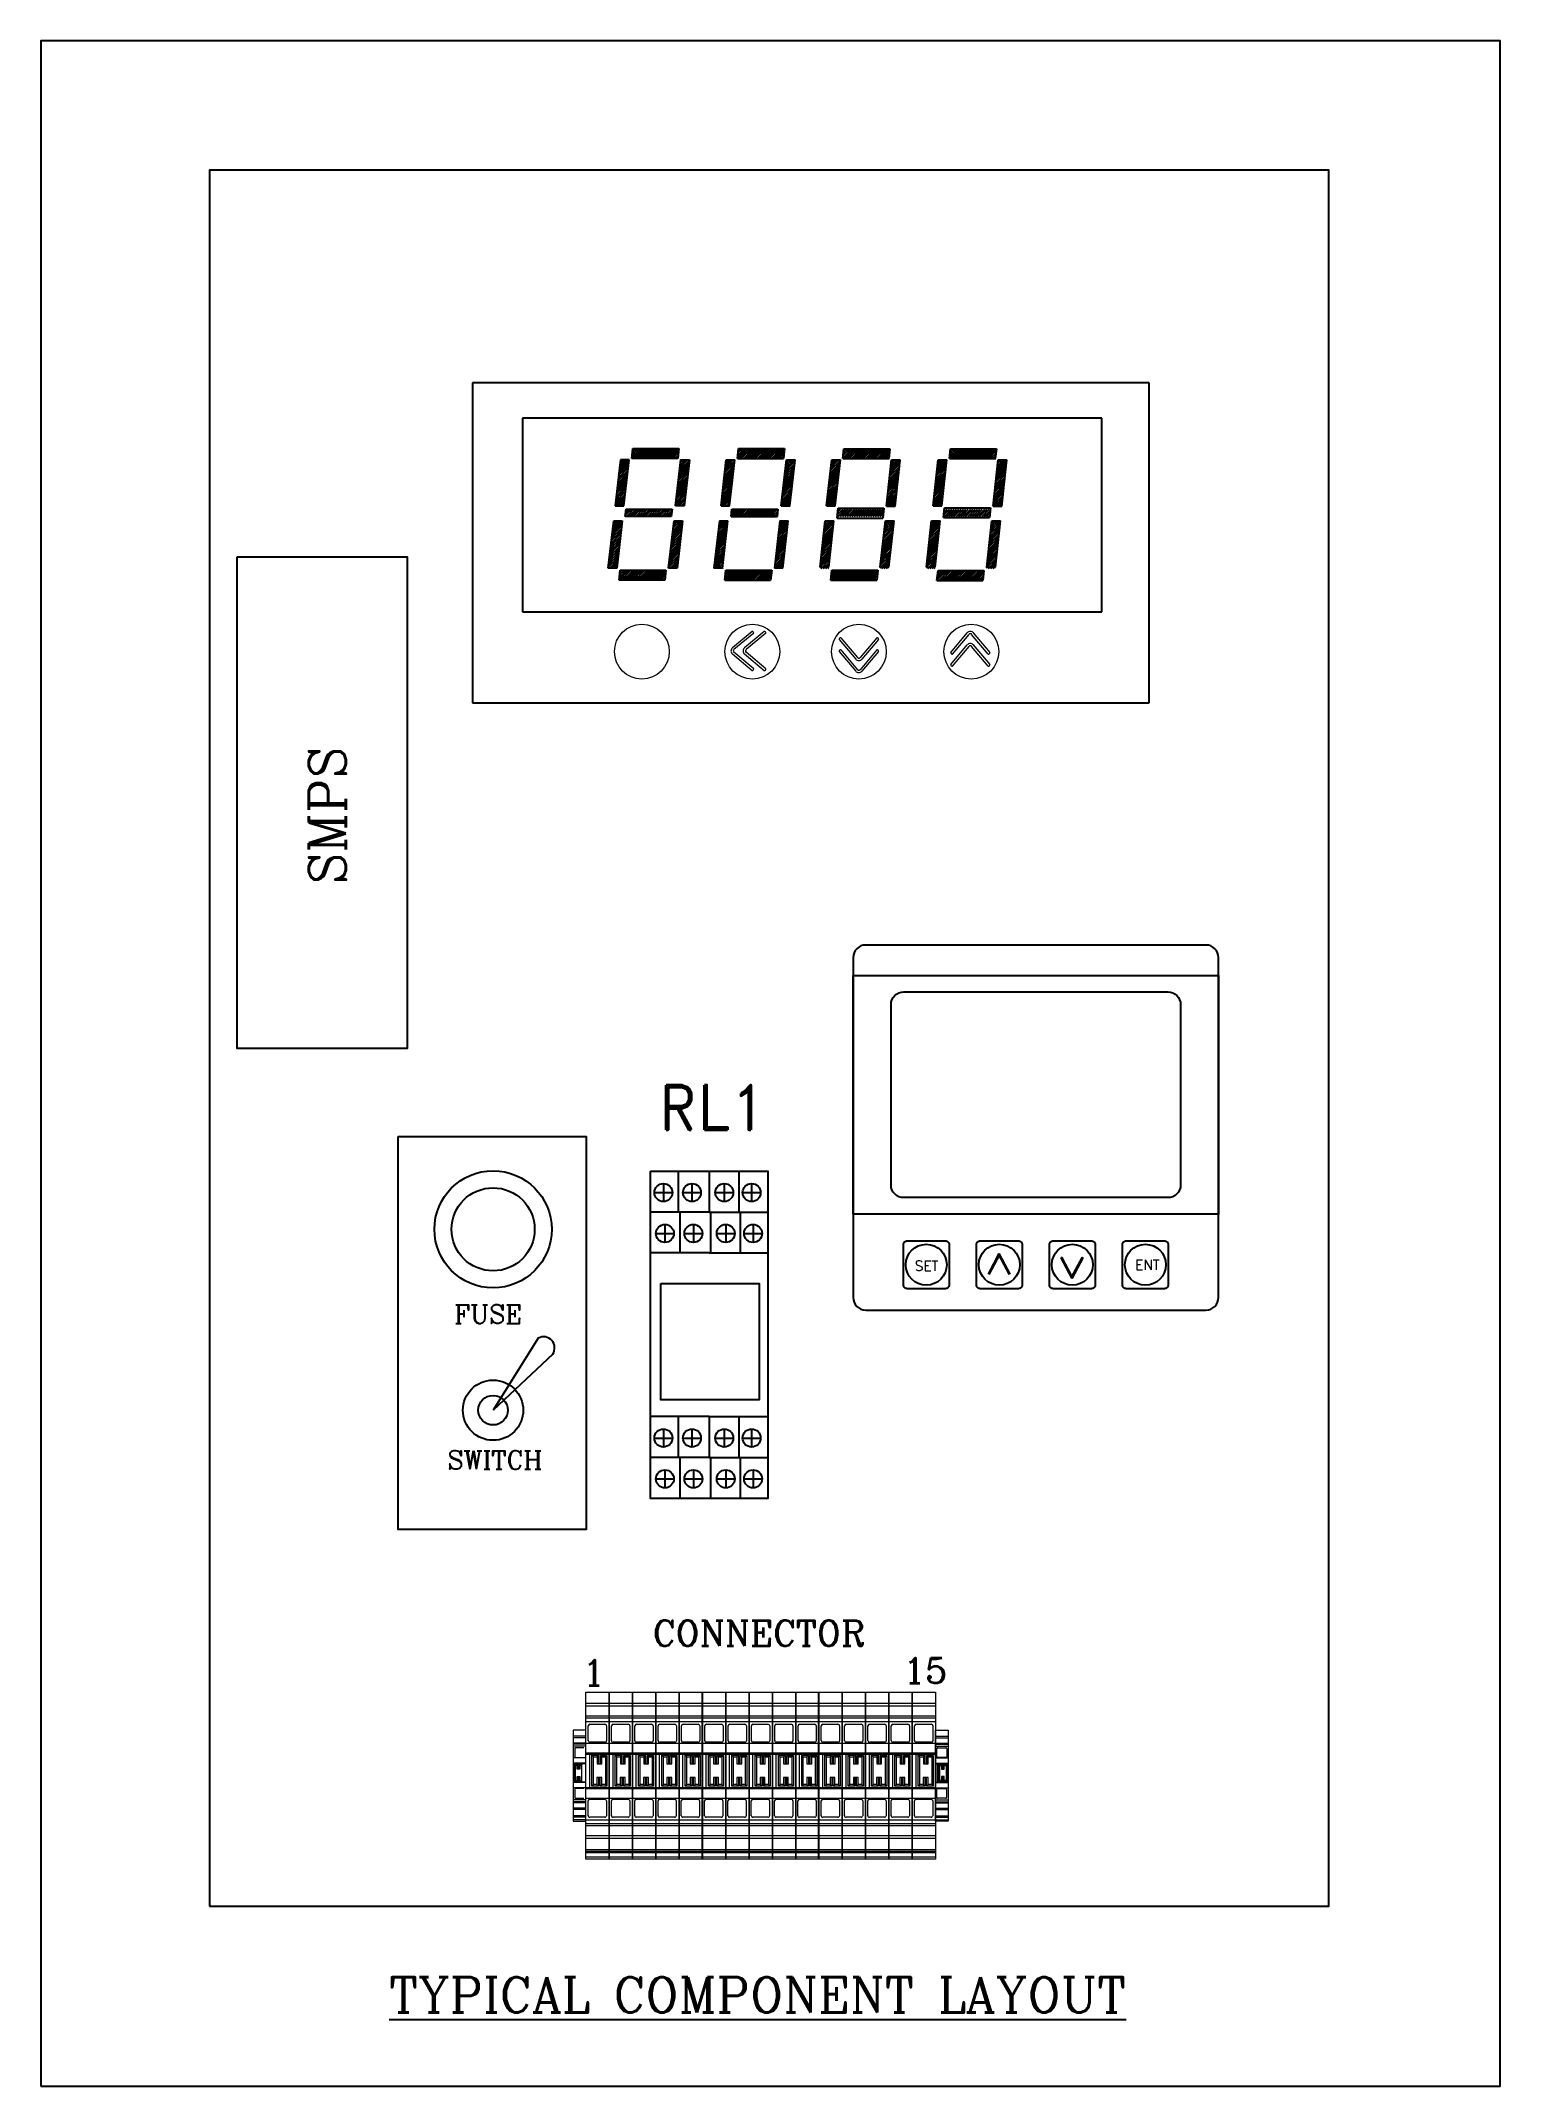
# Model space of a CAD drawing. Header units: inches. Extents: x 784 to 2184505, y 7 to 371504.
# Drawn here: x 1401396 to 1459563, y 275967 to 357545 of the extents above; entities that cross this region are included whole.
import ezdxf

# ---------------------------------------------------------------- set-up
doc = ezdxf.new("R2010")
doc.units = ezdxf.units.IN
doc.header["$MEASUREMENT"] = 0
doc.linetypes.add('DASHED', pattern=[0.3, 0.2, -0.1])
doc.layers.add('DRAWING', color=7, linetype='Continuous')
doc.styles.add('ROMANC', font='romanc.shx', dxfattribs={"height": 5})
doc.styles.add('ROMAND', font='romand', dxfattribs={"height": 3})

msp = doc.modelspace()

# ---------------------------------------------------------------- texts
at = {"linetype": 'Continuous', "style": 'ROMANC'}
msp.add_text('SMPS', height=1471.470631, rotation=90, dxfattribs=at).set_placement((1413551.9478, 323905.5897, 35852.76595))
at = {"style": 'ROMAND'}
msp.add_text('RL1', height=1786.142187, dxfattribs=at).set_placement((1426015.49617, 314111.82525, 3533926675928.91016))
at = {"linetype": 'Continuous', "attachment_point": 8, "style": 'ROMANC'}
for s, insert, char_height in [('SET', (1436702.04732, 308487.97451, 23719.85023), 400), ('ENT', (1445508.04732, 308527.97451, 23719.85023), 400), ('FUSE', (1419218.04732, 306387.97451, 23719.85023), 741.163922), ('SWITCH', (1419494.68732, 300571.25451, 23719.85023), 741.163922), ('CONNECTOR', (1430013.69707, 293525.74999, 12132.91572), 1018.082311), ('1', (1423430.82334, 291947.65378, 12132.91572), 1018.08231), ('15', (1436649.54837, 292036.24876, 12132.91572), 1018.082311)]:
    msp.add_mtext(s, dxfattribs=dict(at, insert=insert, char_height=char_height))
at = {"color": 4, "linetype": 'Continuous', "insert": (1429963.28437, 278900.61122, 24265.83144), "char_height": 1410.3947263, "attachment_point": 8, "style": 'ROMANC'}
msp.add_mtext('{\\L\\C3;TYPICAL COMPONENT LAYOUT }', dxfattribs=at)

# ---------------------------------------------------------------- blocks, each defined once
blk = doc.blocks.new('563')
for p, q in [((1294163.868, 121852.597), (1294159.571, 121852.597)), ((1294159.571, 121852.597), (1294159.571, 121850.563)), ((1294163.868, 121850.563), (1294163.868, 121852.597)), ((1294163.569, 121852.373), (1294159.888, 121852.373)), ((1294159.888, 121852.373), (1294159.888, 121851.142)), ((1294163.569, 121851.142), (1294163.569, 121852.373)), ((1294159.888, 121851.142), (1294163.569, 121851.142)), ((1294159.571, 121850.563), (1294163.868, 121850.563))]:
    blk.add_line(p, q)
at = {"color": 242, "linetype": 'Continuous'}
for p, q in [((1294160.51, 121852.109), (1294160.477, 121851.815)), ((1294160.502, 121852.044), (1294160.564, 121852.106)), ((1294160.504, 121852.061), (1294160.553, 121852.11)), ((1294160.506, 121852.078), (1294160.538, 121852.11)), ((1294160.508, 121852.095), (1294160.523, 121852.11)), ((1294160.565, 121852.109), (1294160.51, 121852.109)), ((1294160.532, 121851.815), (1294160.565, 121852.109)), ((1294160.582, 121852.117), (1294160.589, 121852.18)), ((1294160.874, 121852.117), (1294160.582, 121852.117)), ((1294160.583, 121852.125), (1294160.639, 121852.181)), ((1294160.585, 121852.142), (1294160.624, 121852.181)), ((1294160.587, 121852.159), (1294160.609, 121852.181)), ((1294160.588, 121852.175), (1294160.595, 121852.181)), ((1294160.589, 121852.18), (1294160.881, 121852.18)), ((1294160.591, 121852.118), (1294160.654, 121852.181)), ((1294160.606, 121852.118), (1294160.669, 121852.181)), ((1294160.621, 121852.118), (1294160.684, 121852.181)), ((1294160.636, 121852.118), (1294160.698, 121852.181)), ((1294160.65, 121852.118), (1294160.713, 121852.181)), ((1294160.665, 121852.118), (1294160.728, 121852.181)), ((1294160.68, 121852.118), (1294160.743, 121852.181)), ((1294160.695, 121852.118), (1294160.758, 121852.181)), ((1294160.71, 121852.118), (1294160.773, 121852.181)), ((1294160.725, 121852.118), (1294160.788, 121852.181)), ((1294160.739, 121852.118), (1294160.802, 121852.181)), ((1294160.754, 121852.118), (1294160.817, 121852.181)), ((1294160.769, 121852.118), (1294160.832, 121852.181)), ((1294160.784, 121852.118), (1294160.847, 121852.181)), ((1294160.799, 121852.118), (1294160.862, 121852.181)), ((1294160.814, 121852.118), (1294160.877, 121852.181)), ((1294160.828, 121852.118), (1294160.879, 121852.169)), ((1294160.843, 121852.118), (1294160.877, 121852.153)), ((1294160.858, 121852.118), (1294160.876, 121852.136)), ((1294160.86, 121851.815), (1294160.893, 121852.109)), ((1294160.873, 121852.118), (1294160.874, 121852.119)), ((1294160.881, 121852.18), (1294160.874, 121852.117)), ((1294160.885, 121852.041), (1294160.947, 121852.103)), ((1294160.887, 121852.058), (1294160.939, 121852.11)), ((1294160.889, 121852.075), (1294160.924, 121852.11)), ((1294160.89, 121852.091), (1294160.909, 121852.11)), ((1294160.892, 121852.108), (1294160.894, 121852.11)), ((1294160.893, 121852.109), (1294160.948, 121852.109)), ((1294160.948, 121852.109), (1294160.915, 121851.815)), ((1294161.149, 121851.815), (1294161.181, 121852.109)), ((1294161.176, 121852.044), (1294161.238, 121852.105)), ((1294161.178, 121852.06), (1294161.227, 121852.109)), ((1294161.18, 121852.077), (1294161.212, 121852.109)), ((1294161.181, 121852.109), (1294161.236, 121852.109)), ((1294161.182, 121852.094), (1294161.197, 121852.109)), ((1294161.203, 121851.815), (1294161.236, 121852.109)), ((1294161.254, 121852.117), (1294161.261, 121852.18)), ((1294161.254, 121852.117), (1294161.546, 121852.117)), ((1294161.257, 121852.124), (1294161.313, 121852.181)), ((1294161.259, 121852.141), (1294161.298, 121852.181)), ((1294161.261, 121852.158), (1294161.284, 121852.181)), ((1294161.261, 121852.18), (1294161.553, 121852.18)), ((1294161.263, 121852.174), (1294161.269, 121852.181)), ((1294161.265, 121852.118), (1294161.328, 121852.181)), ((1294161.28, 121852.118), (1294161.343, 121852.181)), ((1294161.295, 121852.118), (1294161.358, 121852.181)), ((1294161.31, 121852.118), (1294161.373, 121852.181)), ((1294161.325, 121852.118), (1294161.387, 121852.181)), ((1294161.339, 121852.118), (1294161.402, 121852.181)), ((1294161.354, 121852.118), (1294161.417, 121852.181)), ((1294161.369, 121852.118), (1294161.432, 121852.181)), ((1294161.384, 121852.118), (1294161.447, 121852.181)), ((1294161.399, 121852.118), (1294161.462, 121852.181)), ((1294161.414, 121852.118), (1294161.477, 121852.181)), ((1294161.428, 121852.118), (1294161.491, 121852.181)), ((1294161.443, 121852.118), (1294161.506, 121852.181)), ((1294161.458, 121852.118), (1294161.521, 121852.181)), ((1294161.473, 121852.118), (1294161.536, 121852.181)), ((1294161.488, 121852.118), (1294161.551, 121852.181)), ((1294161.503, 121852.118), (1294161.553, 121852.168)), ((1294161.517, 121852.118), (1294161.552, 121852.152)), ((1294161.532, 121852.118), (1294161.55, 121852.135)), ((1294161.532, 121851.815), (1294161.564, 121852.109)), ((1294161.553, 121852.18), (1294161.546, 121852.117)), ((1294161.547, 121852.118), (1294161.548, 121852.118)), ((1294161.559, 121852.04), (1294161.621, 121852.102)), ((1294161.561, 121852.057), (1294161.613, 121852.109)), ((1294161.563, 121852.074), (1294161.598, 121852.109)), ((1294161.564, 121852.109), (1294161.619, 121852.109)), ((1294161.565, 121852.091), (1294161.583, 121852.109)), ((1294161.566, 121852.107), (1294161.568, 121852.109)), ((1294161.587, 121851.815), (1294161.619, 121852.109)), ((1294161.82, 121851.815), (1294161.853, 121852.109)), ((1294161.845, 121852.042), (1294161.907, 121852.104)), ((1294161.847, 121852.059), (1294161.896, 121852.108)), ((1294161.849, 121852.076), (1294161.881, 121852.108)), ((1294161.851, 121852.093), (1294161.867, 121852.108)), ((1294161.853, 121852.109), (1294161.908, 121852.109)), ((1294161.875, 121851.815), (1294161.908, 121852.109)), ((1294161.923, 121852.116), (1294161.93, 121852.179)), ((1294161.923, 121852.116), (1294162.215, 121852.116)), ((1294161.926, 121852.123), (1294161.982, 121852.179)), ((1294161.928, 121852.14), (1294161.968, 121852.179)), ((1294161.93, 121852.157), (1294161.953, 121852.179)), ((1294161.93, 121852.179), (1294162.222, 121852.179)), ((1294161.932, 121852.173), (1294161.938, 121852.179)), ((1294161.934, 121852.116), (1294161.997, 121852.179)), ((1294161.949, 121852.116), (1294162.012, 121852.179)), ((1294161.964, 121852.116), (1294162.027, 121852.179)), ((1294161.979, 121852.116), (1294162.042, 121852.179)), ((1294161.994, 121852.116), (1294162.057, 121852.179)), ((1294162.008, 121852.116), (1294162.071, 121852.179)), ((1294162.023, 121852.116), (1294162.086, 121852.179)), ((1294162.038, 121852.116), (1294162.101, 121852.179)), ((1294162.053, 121852.116), (1294162.116, 121852.179)), ((1294162.068, 121852.116), (1294162.131, 121852.179)), ((1294162.083, 121852.116), (1294162.146, 121852.179)), ((1294162.098, 121852.116), (1294162.16, 121852.179)), ((1294162.112, 121852.116), (1294162.175, 121852.179)), ((1294162.127, 121852.116), (1294162.19, 121852.179)), ((1294162.142, 121852.116), (1294162.205, 121852.179)), ((1294162.157, 121852.116), (1294162.22, 121852.179)), ((1294162.172, 121852.116), (1294162.223, 121852.167)), ((1294162.187, 121852.116), (1294162.221, 121852.151)), ((1294162.201, 121852.116), (1294162.219, 121852.134)), ((1294162.201, 121851.813), (1294162.233, 121852.108)), ((1294162.222, 121852.179), (1294162.215, 121852.116)), ((1294162.216, 121852.116), (1294162.217, 121852.117)), ((1294162.228, 121852.039), (1294162.29, 121852.101)), ((1294162.23, 121852.056), (1294162.282, 121852.108)), ((1294162.232, 121852.073), (1294162.267, 121852.108)), ((1294162.233, 121852.108), (1294162.288, 121852.108)), ((1294162.233, 121852.108), (1294162.288, 121852.108)), ((1294162.234, 121852.089), (1294162.252, 121852.108)), ((1294162.234, 121852.089), (1294162.252, 121852.108)), ((1294162.236, 121852.106), (1294162.238, 121852.108)), ((1294162.236, 121852.106), (1294162.238, 121852.108)), ((1294162.256, 121851.813), (1294162.288, 121852.108)), ((1294162.497, 121851.815), (1294162.529, 121852.109)), ((1294162.522, 121852.042), (1294162.584, 121852.104)), ((1294162.524, 121852.059), (1294162.573, 121852.108)), ((1294162.526, 121852.076), (1294162.558, 121852.108)), ((1294162.528, 121852.093), (1294162.543, 121852.108)), ((1294162.529, 121852.109), (1294162.584, 121852.109)), ((1294162.552, 121851.815), (1294162.584, 121852.109)), ((1294162.6, 121852.116), (1294162.607, 121852.179)), ((1294162.6, 121852.116), (1294162.891, 121852.116)), ((1294162.603, 121852.123), (1294162.659, 121852.179)), ((1294162.605, 121852.14), (1294162.644, 121852.179)), ((1294162.607, 121852.157), (1294162.63, 121852.179)), ((1294162.607, 121852.179), (1294162.898, 121852.179)), ((1294162.609, 121852.173), (1294162.615, 121852.179)), ((1294162.611, 121852.116), (1294162.674, 121852.179)), ((1294162.626, 121852.116), (1294162.689, 121852.179)), ((1294162.641, 121852.116), (1294162.704, 121852.179)), ((1294162.656, 121852.116), (1294162.719, 121852.179)), ((1294162.67, 121852.116), (1294162.733, 121852.179)), ((1294162.685, 121852.116), (1294162.748, 121852.179)), ((1294162.7, 121852.116), (1294162.763, 121852.179)), ((1294162.715, 121852.116), (1294162.778, 121852.179)), ((1294162.73, 121852.116), (1294162.793, 121852.179)), ((1294162.745, 121852.116), (1294162.808, 121852.179)), ((1294162.759, 121852.116), (1294162.822, 121852.179)), ((1294162.774, 121852.116), (1294162.837, 121852.179)), ((1294162.789, 121852.116), (1294162.852, 121852.179)), ((1294162.804, 121852.116), (1294162.867, 121852.179)), ((1294162.819, 121852.116), (1294162.882, 121852.179)), ((1294162.834, 121852.116), (1294162.897, 121852.179)), ((1294162.849, 121852.116), (1294162.899, 121852.167)), ((1294162.863, 121852.116), (1294162.898, 121852.151)), ((1294162.878, 121852.116), (1294162.896, 121852.134)), ((1294162.878, 121851.813), (1294162.91, 121852.108)), ((1294162.898, 121852.179), (1294162.891, 121852.116)), ((1294162.893, 121852.116), (1294162.894, 121852.117)), ((1294162.905, 121852.039), (1294162.967, 121852.101)), ((1294162.907, 121852.056), (1294162.959, 121852.108)), ((1294162.909, 121852.073), (1294162.944, 121852.108)), ((1294162.91, 121852.089), (1294162.929, 121852.108)), ((1294162.91, 121852.108), (1294162.965, 121852.108)), ((1294162.91, 121852.089), (1294162.929, 121852.108)), ((1294162.91, 121852.108), (1294162.965, 121852.108)), ((1294162.912, 121852.106), (1294162.914, 121852.108)), ((1294162.912, 121852.106), (1294162.914, 121852.108)), ((1294162.932, 121851.813), (1294162.965, 121852.108)), ((1294160.487, 121851.911), (1294160.549, 121851.973)), ((1294160.489, 121851.928), (1294160.551, 121851.989)), ((1294160.491, 121851.944), (1294160.553, 121852.006)), ((1294160.493, 121851.961), (1294160.555, 121852.023)), ((1294160.495, 121851.978), (1294160.556, 121852.039)), ((1294160.497, 121851.994), (1294160.558, 121852.056)), ((1294160.498, 121852.011), (1294160.56, 121852.073)), ((1294160.5, 121852.028), (1294160.562, 121852.09)), ((1294160.87, 121851.908), (1294160.932, 121851.969)), ((1294160.872, 121851.924), (1294160.934, 121851.986)), ((1294160.874, 121851.941), (1294160.935, 121852.003)), ((1294160.876, 121851.958), (1294160.937, 121852.02)), ((1294160.877, 121851.975), (1294160.939, 121852.036)), ((1294160.879, 121851.991), (1294160.941, 121852.053)), ((1294160.881, 121852.008), (1294160.943, 121852.07)), ((1294160.883, 121852.025), (1294160.945, 121852.086)), ((1294161.161, 121851.91), (1294161.223, 121851.972)), ((1294161.163, 121851.927), (1294161.225, 121851.988)), ((1294161.165, 121851.943), (1294161.227, 121852.005)), ((1294161.167, 121851.96), (1294161.229, 121852.022)), ((1294161.169, 121851.977), (1294161.231, 121852.039)), ((1294161.171, 121851.993), (1294161.233, 121852.055)), ((1294161.173, 121852.01), (1294161.234, 121852.072)), ((1294161.174, 121852.027), (1294161.236, 121852.089)), ((1294161.544, 121851.907), (1294161.606, 121851.969)), ((1294161.546, 121851.924), (1294161.608, 121851.985)), ((1294161.548, 121851.94), (1294161.61, 121852.002)), ((1294161.55, 121851.957), (1294161.612, 121852.019)), ((1294161.552, 121851.974), (1294161.613, 121852.035)), ((1294161.553, 121851.99), (1294161.615, 121852.052)), ((1294161.555, 121852.007), (1294161.617, 121852.069)), ((1294161.557, 121852.024), (1294161.619, 121852.085)), ((1294161.831, 121851.909), (1294161.892, 121851.971)), ((1294161.832, 121851.926), (1294161.894, 121851.987)), ((1294161.834, 121851.942), (1294161.896, 121852.004)), ((1294161.836, 121851.959), (1294161.898, 121852.021)), ((1294161.838, 121851.976), (1294161.9, 121852.037)), ((1294161.84, 121851.992), (1294161.902, 121852.054)), ((1294161.842, 121852.009), (1294161.903, 121852.071)), ((1294161.844, 121852.026), (1294161.905, 121852.088)), ((1294162.213, 121851.906), (1294162.275, 121851.968)), ((1294162.215, 121851.922), (1294162.277, 121851.984)), ((1294162.217, 121851.939), (1294162.279, 121852.001)), ((1294162.219, 121851.956), (1294162.281, 121852.018)), ((1294162.221, 121851.973), (1294162.282, 121852.034)), ((1294162.223, 121851.989), (1294162.284, 121852.051)), ((1294162.224, 121852.006), (1294162.286, 121852.068)), ((1294162.226, 121852.023), (1294162.288, 121852.084)), ((1294162.507, 121851.909), (1294162.569, 121851.971)), ((1294162.509, 121851.926), (1294162.571, 121851.987)), ((1294162.511, 121851.942), (1294162.573, 121852.004)), ((1294162.513, 121851.959), (1294162.575, 121852.021)), ((1294162.515, 121851.976), (1294162.577, 121852.037)), ((1294162.517, 121851.992), (1294162.578, 121852.054)), ((1294162.518, 121852.009), (1294162.58, 121852.071)), ((1294162.52, 121852.026), (1294162.582, 121852.088)), ((1294162.89, 121851.906), (1294162.952, 121851.968)), ((1294162.892, 121851.922), (1294162.954, 121851.984)), ((1294162.894, 121851.939), (1294162.956, 121852.001)), ((1294162.896, 121851.956), (1294162.957, 121852.018)), ((1294162.897, 121851.973), (1294162.959, 121852.034)), ((1294162.899, 121851.989), (1294162.961, 121852.051)), ((1294162.901, 121852.006), (1294162.963, 121852.068)), ((1294162.903, 121852.023), (1294162.965, 121852.084)), ((1294160.478, 121851.827), (1294160.54, 121851.889)), ((1294160.48, 121851.844), (1294160.542, 121851.906)), ((1294160.481, 121851.816), (1294160.538, 121851.872)), ((1294160.482, 121851.861), (1294160.543, 121851.923)), ((1294160.484, 121851.877), (1294160.545, 121851.939)), ((1294160.485, 121851.894), (1294160.547, 121851.956)), ((1294160.496, 121851.816), (1294160.536, 121851.856)), ((1294160.511, 121851.816), (1294160.534, 121851.839)), ((1294160.861, 121851.824), (1294160.922, 121851.886)), ((1294160.863, 121851.841), (1294160.924, 121851.903)), ((1294160.864, 121851.858), (1294160.926, 121851.919)), ((1294160.866, 121851.874), (1294160.928, 121851.936)), ((1294160.867, 121851.816), (1294160.921, 121851.869)), ((1294160.868, 121851.891), (1294160.93, 121851.953)), ((1294160.882, 121851.816), (1294160.919, 121851.853)), ((1294160.897, 121851.816), (1294160.917, 121851.836)), ((1294161.152, 121851.826), (1294161.214, 121851.888)), ((1294161.154, 121851.843), (1294161.216, 121851.905)), ((1294161.156, 121851.86), (1294161.218, 121851.922)), ((1294161.156, 121851.815), (1294161.212, 121851.872)), ((1294161.158, 121851.877), (1294161.219, 121851.938)), ((1294161.16, 121851.893), (1294161.221, 121851.955)), ((1294161.17, 121851.815), (1294161.21, 121851.855)), ((1294161.185, 121851.815), (1294161.208, 121851.838)), ((1294161.535, 121851.823), (1294161.597, 121851.885)), ((1294161.537, 121851.84), (1294161.598, 121851.902)), ((1294161.539, 121851.857), (1294161.6, 121851.918)), ((1294161.54, 121851.873), (1294161.602, 121851.935)), ((1294161.541, 121851.815), (1294161.595, 121851.868)), ((1294161.542, 121851.89), (1294161.604, 121851.952)), ((1294161.556, 121851.815), (1294161.593, 121851.852)), ((1294161.571, 121851.815), (1294161.591, 121851.835)), ((1294161.821, 121851.825), (1294161.883, 121851.887)), ((1294161.823, 121851.842), (1294161.885, 121851.904)), ((1294161.825, 121851.859), (1294161.887, 121851.921)), ((1294161.825, 121851.814), (1294161.881, 121851.87)), ((1294161.827, 121851.875), (1294161.889, 121851.937)), ((1294161.829, 121851.892), (1294161.89, 121851.954)), ((1294161.84, 121851.814), (1294161.879, 121851.854)), ((1294161.854, 121851.814), (1294161.877, 121851.837)), ((1294162.204, 121851.822), (1294162.266, 121851.884)), ((1294162.206, 121851.839), (1294162.268, 121851.901)), ((1294162.208, 121851.856), (1294162.269, 121851.917)), ((1294162.21, 121851.872), (1294162.271, 121851.934)), ((1294162.211, 121851.889), (1294162.273, 121851.951)), ((1294162.211, 121851.814), (1294162.264, 121851.867)), ((1294162.225, 121851.814), (1294162.262, 121851.851)), ((1294162.498, 121851.825), (1294162.56, 121851.887)), ((1294162.5, 121851.842), (1294162.562, 121851.904)), ((1294162.502, 121851.859), (1294162.564, 121851.921)), ((1294162.502, 121851.814), (1294162.558, 121851.87)), ((1294162.504, 121851.875), (1294162.565, 121851.937)), ((1294162.505, 121851.892), (1294162.567, 121851.954)), ((1294162.516, 121851.814), (1294162.556, 121851.854)), ((1294162.531, 121851.814), (1294162.554, 121851.837)), ((1294162.881, 121851.822), (1294162.943, 121851.884)), ((1294162.883, 121851.839), (1294162.944, 121851.901)), ((1294162.884, 121851.856), (1294162.946, 121851.917)), ((1294162.886, 121851.872), (1294162.948, 121851.934)), ((1294162.887, 121851.814), (1294162.941, 121851.867)), ((1294162.888, 121851.889), (1294162.95, 121851.951)), ((1294162.902, 121851.814), (1294162.939, 121851.851)), ((1294160.433, 121851.419), (1294160.467, 121851.721)), ((1294160.458, 121851.644), (1294160.519, 121851.705)), ((1294160.46, 121851.661), (1294160.521, 121851.722)), ((1294160.462, 121851.678), (1294160.507, 121851.723)), ((1294160.464, 121851.695), (1294160.492, 121851.723)), ((1294160.466, 121851.711), (1294160.477, 121851.723)), ((1294160.467, 121851.721), (1294160.521, 121851.721)), ((1294160.477, 121851.815), (1294160.532, 121851.815)), ((1294160.521, 121851.721), (1294160.488, 121851.419)), ((1294160.526, 121851.816), (1294160.532, 121851.822)), ((1294160.541, 121851.749), (1294160.547, 121851.795)), ((1294160.833, 121851.749), (1294160.541, 121851.749)), ((1294160.542, 121851.758), (1294160.581, 121851.797)), ((1294160.544, 121851.775), (1294160.566, 121851.797)), ((1294160.546, 121851.791), (1294160.551, 121851.797)), ((1294160.547, 121851.795), (1294160.838, 121851.795)), ((1294160.55, 121851.751), (1294160.596, 121851.797)), ((1294160.564, 121851.751), (1294160.611, 121851.797)), ((1294160.579, 121851.751), (1294160.625, 121851.797)), ((1294160.594, 121851.751), (1294160.64, 121851.797)), ((1294160.609, 121851.751), (1294160.655, 121851.797)), ((1294160.624, 121851.751), (1294160.67, 121851.797)), ((1294160.639, 121851.751), (1294160.685, 121851.797)), ((1294160.653, 121851.751), (1294160.7, 121851.797)), ((1294160.668, 121851.751), (1294160.714, 121851.797)), ((1294160.683, 121851.751), (1294160.729, 121851.797)), ((1294160.698, 121851.751), (1294160.744, 121851.797)), ((1294160.713, 121851.751), (1294160.759, 121851.797)), ((1294160.728, 121851.751), (1294160.774, 121851.797)), ((1294160.742, 121851.751), (1294160.789, 121851.797)), ((1294160.757, 121851.751), (1294160.803, 121851.797)), ((1294160.772, 121851.751), (1294160.818, 121851.797)), ((1294160.787, 121851.751), (1294160.833, 121851.797)), ((1294160.802, 121851.751), (1294160.837, 121851.785)), ((1294160.816, 121851.419), (1294160.851, 121851.721)), ((1294160.817, 121851.751), (1294160.835, 121851.769)), ((1294160.832, 121851.751), (1294160.833, 121851.752)), ((1294160.838, 121851.795), (1294160.833, 121851.749)), ((1294160.843, 121851.658), (1294160.904, 121851.719)), ((1294160.845, 121851.675), (1294160.893, 121851.723)), ((1294160.847, 121851.692), (1294160.878, 121851.723)), ((1294160.849, 121851.708), (1294160.863, 121851.723)), ((1294160.851, 121851.721), (1294160.904, 121851.721)), ((1294160.915, 121851.815), (1294160.86, 121851.815)), ((1294160.904, 121851.721), (1294160.871, 121851.419)), ((1294160.912, 121851.816), (1294160.915, 121851.819)), ((1294161.139, 121851.721), (1294161.104, 121851.419)), ((1294161.134, 121851.66), (1294161.195, 121851.721)), ((1294161.136, 121851.677), (1294161.181, 121851.722)), ((1294161.138, 121851.694), (1294161.166, 121851.722)), ((1294161.139, 121851.721), (1294161.193, 121851.721)), ((1294161.14, 121851.711), (1294161.151, 121851.722)), ((1294161.149, 121851.815), (1294161.203, 121851.815)), ((1294161.159, 121851.419), (1294161.193, 121851.721)), ((1294161.2, 121851.815), (1294161.206, 121851.821)), ((1294161.213, 121851.749), (1294161.218, 121851.795)), ((1294161.213, 121851.749), (1294161.505, 121851.749)), ((1294161.216, 121851.757), (1294161.255, 121851.796)), ((1294161.218, 121851.774), (1294161.24, 121851.796)), ((1294161.218, 121851.795), (1294161.51, 121851.795)), ((1294161.22, 121851.79), (1294161.225, 121851.796)), ((1294161.224, 121851.75), (1294161.27, 121851.796)), ((1294161.239, 121851.75), (1294161.285, 121851.796)), ((1294161.253, 121851.75), (1294161.3, 121851.796)), ((1294161.268, 121851.75), (1294161.314, 121851.796)), ((1294161.283, 121851.75), (1294161.329, 121851.796)), ((1294161.298, 121851.75), (1294161.344, 121851.796)), ((1294161.313, 121851.75), (1294161.359, 121851.796)), ((1294161.328, 121851.75), (1294161.374, 121851.796)), ((1294161.342, 121851.75), (1294161.389, 121851.796)), ((1294161.357, 121851.75), (1294161.403, 121851.796)), ((1294161.372, 121851.75), (1294161.418, 121851.796)), ((1294161.387, 121851.75), (1294161.433, 121851.796)), ((1294161.402, 121851.75), (1294161.448, 121851.796)), ((1294161.417, 121851.75), (1294161.463, 121851.796)), ((1294161.431, 121851.75), (1294161.478, 121851.796)), ((1294161.446, 121851.75), (1294161.492, 121851.796)), ((1294161.461, 121851.75), (1294161.507, 121851.796)), ((1294161.476, 121851.75), (1294161.511, 121851.784)), ((1294161.522, 121851.721), (1294161.488, 121851.419)), ((1294161.491, 121851.75), (1294161.509, 121851.768)), ((1294161.51, 121851.795), (1294161.505, 121851.749)), ((1294161.506, 121851.75), (1294161.507, 121851.751)), ((1294161.517, 121851.657), (1294161.578, 121851.718)), ((1294161.519, 121851.674), (1294161.567, 121851.722)), ((1294161.521, 121851.691), (1294161.552, 121851.722)), ((1294161.522, 121851.721), (1294161.576, 121851.721)), ((1294161.523, 121851.707), (1294161.537, 121851.722)), ((1294161.532, 121851.815), (1294161.587, 121851.815)), ((1294161.542, 121851.419), (1294161.576, 121851.721)), ((1294161.586, 121851.815), (1294161.589, 121851.818)), ((1294161.778, 121851.427), (1294161.81, 121851.721)), ((1294161.803, 121851.659), (1294161.864, 121851.72)), ((1294161.805, 121851.676), (1294161.85, 121851.721)), ((1294161.807, 121851.693), (1294161.835, 121851.721)), ((1294161.809, 121851.709), (1294161.82, 121851.721)), ((1294161.81, 121851.721), (1294161.865, 121851.721)), ((1294161.82, 121851.815), (1294161.875, 121851.815)), ((1294161.833, 121851.427), (1294161.865, 121851.721)), ((1294161.869, 121851.814), (1294161.876, 121851.82)), ((1294161.885, 121851.756), (1294161.924, 121851.795)), ((1294161.886, 121851.738), (1294161.893, 121851.801)), ((1294161.886, 121851.738), (1294162.177, 121851.738)), ((1294161.887, 121851.773), (1294161.909, 121851.795)), ((1294161.889, 121851.789), (1294161.894, 121851.795)), ((1294161.893, 121851.801), (1294162.184, 121851.801)), ((1294161.893, 121851.749), (1294161.939, 121851.795)), ((1294161.908, 121851.749), (1294161.954, 121851.795)), ((1294161.922, 121851.749), (1294161.969, 121851.795)), ((1294161.937, 121851.749), (1294161.983, 121851.795)), ((1294161.952, 121851.749), (1294161.998, 121851.795)), ((1294161.967, 121851.749), (1294162.013, 121851.795)), ((1294161.982, 121851.749), (1294162.028, 121851.795)), ((1294161.997, 121851.749), (1294162.043, 121851.795)), ((1294162.012, 121851.749), (1294162.058, 121851.795)), ((1294162.026, 121851.749), (1294162.073, 121851.795)), ((1294162.041, 121851.749), (1294162.087, 121851.795)), ((1294162.056, 121851.749), (1294162.102, 121851.795)), ((1294162.071, 121851.749), (1294162.117, 121851.795)), ((1294162.086, 121851.749), (1294162.132, 121851.795)), ((1294162.101, 121851.749), (1294162.147, 121851.795)), ((1294162.115, 121851.749), (1294162.162, 121851.795)), ((1294162.13, 121851.749), (1294162.176, 121851.795)), ((1294162.145, 121851.749), (1294162.18, 121851.783)), ((1294162.16, 121851.749), (1294162.178, 121851.767)), ((1294162.161, 121851.427), (1294162.193, 121851.721)), ((1294162.175, 121851.749), (1294162.176, 121851.75)), ((1294162.184, 121851.801), (1294162.177, 121851.738)), ((1294162.186, 121851.656), (1294162.247, 121851.717)), ((1294162.188, 121851.673), (1294162.236, 121851.721)), ((1294162.19, 121851.69), (1294162.221, 121851.721)), ((1294162.192, 121851.706), (1294162.206, 121851.721)), ((1294162.193, 121851.721), (1294162.248, 121851.721)), ((1294162.201, 121851.813), (1294162.256, 121851.813)), ((1294162.216, 121851.427), (1294162.248, 121851.721)), ((1294162.24, 121851.814), (1294162.26, 121851.834)), ((1294162.255, 121851.814), (1294162.258, 121851.817)), ((1294162.454, 121851.426), (1294162.487, 121851.721)), ((1294162.48, 121851.659), (1294162.541, 121851.72)), ((1294162.482, 121851.676), (1294162.527, 121851.721)), ((1294162.484, 121851.693), (1294162.512, 121851.721)), ((1294162.486, 121851.709), (1294162.497, 121851.721)), ((1294162.487, 121851.721), (1294162.542, 121851.721)), ((1294162.497, 121851.815), (1294162.552, 121851.815)), ((1294162.509, 121851.426), (1294162.542, 121851.721)), ((1294162.546, 121851.814), (1294162.552, 121851.82)), ((1294162.562, 121851.741), (1294162.569, 121851.804)), ((1294162.562, 121851.756), (1294162.601, 121851.795)), ((1294162.562, 121851.741), (1294162.854, 121851.741)), ((1294162.564, 121851.773), (1294162.586, 121851.795)), ((1294162.566, 121851.789), (1294162.571, 121851.795)), ((1294162.569, 121851.804), (1294162.861, 121851.804)), ((1294162.57, 121851.749), (1294162.616, 121851.795)), ((1294162.584, 121851.749), (1294162.631, 121851.795)), ((1294162.599, 121851.749), (1294162.645, 121851.795)), ((1294162.614, 121851.749), (1294162.66, 121851.795)), ((1294162.629, 121851.749), (1294162.675, 121851.795)), ((1294162.644, 121851.749), (1294162.69, 121851.795)), ((1294162.659, 121851.749), (1294162.705, 121851.795)), ((1294162.673, 121851.749), (1294162.72, 121851.795)), ((1294162.688, 121851.749), (1294162.735, 121851.795)), ((1294162.703, 121851.749), (1294162.749, 121851.795)), ((1294162.718, 121851.749), (1294162.764, 121851.795)), ((1294162.733, 121851.749), (1294162.779, 121851.795)), ((1294162.748, 121851.749), (1294162.794, 121851.795)), ((1294162.763, 121851.749), (1294162.809, 121851.795)), ((1294162.777, 121851.749), (1294162.824, 121851.795)), ((1294162.792, 121851.749), (1294162.838, 121851.795)), ((1294162.807, 121851.749), (1294162.853, 121851.795)), ((1294162.822, 121851.749), (1294162.857, 121851.783)), ((1294162.837, 121851.749), (1294162.855, 121851.767)), ((1294162.838, 121851.427), (1294162.87, 121851.721)), ((1294162.852, 121851.749), (1294162.853, 121851.75)), ((1294162.861, 121851.804), (1294162.854, 121851.741)), ((1294162.863, 121851.656), (1294162.924, 121851.717)), ((1294162.865, 121851.673), (1294162.913, 121851.721)), ((1294162.867, 121851.69), (1294162.898, 121851.721)), ((1294162.869, 121851.706), (1294162.883, 121851.721)), ((1294162.87, 121851.721), (1294162.925, 121851.721)), ((1294162.878, 121851.813), (1294162.932, 121851.813)), ((1294162.893, 121851.427), (1294162.925, 121851.721)), ((1294162.917, 121851.814), (1294162.937, 121851.834)), ((1294162.932, 121851.814), (1294162.935, 121851.817)), ((1294160.445, 121851.527), (1294160.506, 121851.588)), ((1294160.447, 121851.544), (1294160.508, 121851.605)), ((1294160.449, 121851.561), (1294160.51, 121851.622)), ((1294160.451, 121851.577), (1294160.512, 121851.639)), ((1294160.452, 121851.594), (1294160.514, 121851.655)), ((1294160.454, 121851.611), (1294160.516, 121851.672)), ((1294160.456, 121851.628), (1294160.517, 121851.689)), ((1294160.828, 121851.524), (1294160.889, 121851.585)), ((1294160.829, 121851.541), (1294160.891, 121851.602)), ((1294160.831, 121851.557), (1294160.893, 121851.619)), ((1294160.833, 121851.574), (1294160.895, 121851.635)), ((1294160.835, 121851.591), (1294160.896, 121851.652)), ((1294160.837, 121851.608), (1294160.898, 121851.669)), ((1294160.839, 121851.624), (1294160.9, 121851.686)), ((1294160.841, 121851.641), (1294160.902, 121851.702)), ((1294161.119, 121851.526), (1294161.18, 121851.588)), ((1294161.121, 121851.543), (1294161.182, 121851.604)), ((1294161.123, 121851.56), (1294161.184, 121851.621)), ((1294161.125, 121851.576), (1294161.186, 121851.638)), ((1294161.127, 121851.593), (1294161.188, 121851.654)), ((1294161.129, 121851.61), (1294161.19, 121851.671)), ((1294161.13, 121851.627), (1294161.192, 121851.688)), ((1294161.132, 121851.643), (1294161.193, 121851.704)), ((1294161.502, 121851.523), (1294161.563, 121851.584)), ((1294161.504, 121851.54), (1294161.565, 121851.601)), ((1294161.506, 121851.557), (1294161.567, 121851.618)), ((1294161.507, 121851.573), (1294161.569, 121851.635)), ((1294161.509, 121851.59), (1294161.571, 121851.651)), ((1294161.511, 121851.607), (1294161.572, 121851.668)), ((1294161.513, 121851.624), (1294161.574, 121851.685)), ((1294161.515, 121851.64), (1294161.576, 121851.701)), ((1294161.788, 121851.525), (1294161.849, 121851.587)), ((1294161.79, 121851.542), (1294161.851, 121851.603)), ((1294161.792, 121851.559), (1294161.853, 121851.62)), ((1294161.794, 121851.575), (1294161.855, 121851.637)), ((1294161.796, 121851.592), (1294161.857, 121851.653)), ((1294161.798, 121851.609), (1294161.859, 121851.67)), ((1294161.8, 121851.626), (1294161.861, 121851.687)), ((1294161.801, 121851.642), (1294161.862, 121851.703)), ((1294162.171, 121851.522), (1294162.232, 121851.583)), ((1294162.173, 121851.539), (1294162.234, 121851.6)), ((1294162.175, 121851.555), (1294162.236, 121851.617)), ((1294162.177, 121851.572), (1294162.238, 121851.633)), ((1294162.178, 121851.589), (1294162.24, 121851.65)), ((1294162.18, 121851.606), (1294162.241, 121851.667)), ((1294162.182, 121851.622), (1294162.243, 121851.684)), ((1294162.184, 121851.639), (1294162.245, 121851.7)), ((1294162.465, 121851.525), (1294162.526, 121851.587)), ((1294162.467, 121851.542), (1294162.528, 121851.603)), ((1294162.469, 121851.559), (1294162.53, 121851.62)), ((1294162.471, 121851.575), (1294162.532, 121851.637)), ((1294162.473, 121851.592), (1294162.534, 121851.653)), ((1294162.474, 121851.609), (1294162.536, 121851.67)), ((1294162.476, 121851.626), (1294162.537, 121851.687)), ((1294162.478, 121851.642), (1294162.539, 121851.703)), ((1294162.848, 121851.522), (1294162.909, 121851.583)), ((1294162.85, 121851.539), (1294162.911, 121851.6)), ((1294162.851, 121851.555), (1294162.913, 121851.617)), ((1294162.853, 121851.572), (1294162.915, 121851.633)), ((1294162.855, 121851.589), (1294162.916, 121851.65)), ((1294162.857, 121851.606), (1294162.918, 121851.667)), ((1294162.859, 121851.622), (1294162.92, 121851.684)), ((1294162.861, 121851.639), (1294162.922, 121851.7)), ((1294160.433, 121851.427), (1294160.495, 121851.488)), ((1294160.435, 121851.443), (1294160.497, 121851.505)), ((1294160.437, 121851.46), (1294160.499, 121851.522)), ((1294160.439, 121851.477), (1294160.501, 121851.538)), ((1294160.441, 121851.494), (1294160.503, 121851.555)), ((1294160.442, 121851.42), (1294160.493, 121851.472)), ((1294160.443, 121851.51), (1294160.504, 121851.572)), ((1294160.457, 121851.42), (1294160.491, 121851.455)), ((1294160.816, 121851.423), (1294160.878, 121851.485)), ((1294160.818, 121851.44), (1294160.88, 121851.502)), ((1294160.82, 121851.457), (1294160.882, 121851.519)), ((1294160.822, 121851.474), (1294160.883, 121851.535)), ((1294160.824, 121851.49), (1294160.885, 121851.552)), ((1294160.826, 121851.507), (1294160.887, 121851.569)), ((1294160.828, 121851.42), (1294160.876, 121851.468)), ((1294160.843, 121851.42), (1294160.874, 121851.452)), ((1294161.107, 121851.426), (1294161.169, 121851.487)), ((1294161.109, 121851.442), (1294161.171, 121851.504)), ((1294161.111, 121851.459), (1294161.173, 121851.521)), ((1294161.113, 121851.476), (1294161.175, 121851.537)), ((1294161.115, 121851.493), (1294161.177, 121851.554)), ((1294161.116, 121851.419), (1294161.167, 121851.471)), ((1294161.117, 121851.509), (1294161.179, 121851.571)), ((1294161.131, 121851.419), (1294161.166, 121851.454)), ((1294161.49, 121851.422), (1294161.552, 121851.484)), ((1294161.492, 121851.439), (1294161.554, 121851.501)), ((1294161.494, 121851.456), (1294161.556, 121851.518)), ((1294161.496, 121851.473), (1294161.558, 121851.534)), ((1294161.498, 121851.49), (1294161.559, 121851.551)), ((1294161.5, 121851.506), (1294161.561, 121851.568)), ((1294161.502, 121851.419), (1294161.55, 121851.468)), ((1294161.517, 121851.419), (1294161.548, 121851.451)), ((1294161.777, 121851.425), (1294161.838, 121851.486)), ((1294161.778, 121851.441), (1294161.84, 121851.503)), ((1294161.78, 121851.458), (1294161.842, 121851.52)), ((1294161.782, 121851.475), (1294161.844, 121851.536)), ((1294161.784, 121851.492), (1294161.846, 121851.553)), ((1294161.785, 121851.418), (1294161.836, 121851.47)), ((1294161.786, 121851.508), (1294161.848, 121851.57)), ((1294161.8, 121851.418), (1294161.835, 121851.453)), ((1294162.159, 121851.421), (1294162.221, 121851.483)), ((1294162.161, 121851.438), (1294162.223, 121851.5)), ((1294162.163, 121851.455), (1294162.225, 121851.517)), ((1294162.165, 121851.472), (1294162.227, 121851.533)), ((1294162.167, 121851.488), (1294162.228, 121851.55)), ((1294162.169, 121851.505), (1294162.23, 121851.567)), ((1294162.171, 121851.418), (1294162.219, 121851.466)), ((1294162.186, 121851.418), (1294162.217, 121851.45)), ((1294162.453, 121851.425), (1294162.515, 121851.486)), ((1294162.455, 121851.441), (1294162.517, 121851.503)), ((1294162.457, 121851.458), (1294162.519, 121851.52)), ((1294162.459, 121851.475), (1294162.521, 121851.536)), ((1294162.461, 121851.492), (1294162.523, 121851.553)), ((1294162.462, 121851.418), (1294162.513, 121851.47)), ((1294162.463, 121851.508), (1294162.524, 121851.57)), ((1294162.477, 121851.418), (1294162.511, 121851.453)), ((1294162.836, 121851.421), (1294162.898, 121851.483)), ((1294162.838, 121851.438), (1294162.9, 121851.5)), ((1294162.84, 121851.455), (1294162.902, 121851.517)), ((1294162.842, 121851.472), (1294162.903, 121851.533)), ((1294162.844, 121851.488), (1294162.905, 121851.55)), ((1294162.846, 121851.505), (1294162.907, 121851.567)), ((1294162.848, 121851.418), (1294162.896, 121851.466)), ((1294162.863, 121851.418), (1294162.894, 121851.45)), ((1294160.488, 121851.419), (1294160.433, 121851.419)), ((1294160.472, 121851.42), (1294160.49, 121851.438)), ((1294160.486, 121851.42), (1294160.488, 121851.422)), ((1294160.501, 121851.346), (1294160.562, 121851.407)), ((1294160.501, 121851.343), (1294160.508, 121851.406)), ((1294160.792, 121851.343), (1294160.501, 121851.343)), ((1294160.503, 121851.362), (1294160.548, 121851.407)), ((1294160.505, 121851.379), (1294160.533, 121851.407)), ((1294160.506, 121851.396), (1294160.518, 121851.407)), ((1294160.508, 121851.406), (1294160.799, 121851.406)), ((1294160.514, 121851.344), (1294160.577, 121851.407)), ((1294160.529, 121851.344), (1294160.592, 121851.407)), ((1294160.544, 121851.344), (1294160.607, 121851.407)), ((1294160.559, 121851.344), (1294160.622, 121851.407)), ((1294160.574, 121851.344), (1294160.637, 121851.407)), ((1294160.588, 121851.344), (1294160.651, 121851.407)), ((1294160.603, 121851.344), (1294160.666, 121851.407)), ((1294160.618, 121851.344), (1294160.681, 121851.407)), ((1294160.633, 121851.344), (1294160.696, 121851.407)), ((1294160.648, 121851.344), (1294160.711, 121851.407)), ((1294160.663, 121851.344), (1294160.726, 121851.407)), ((1294160.678, 121851.344), (1294160.741, 121851.407)), ((1294160.692, 121851.344), (1294160.755, 121851.407)), ((1294160.707, 121851.344), (1294160.77, 121851.407)), ((1294160.722, 121851.344), (1294160.785, 121851.407)), ((1294160.737, 121851.344), (1294160.799, 121851.407)), ((1294160.752, 121851.344), (1294160.797, 121851.39)), ((1294160.767, 121851.344), (1294160.795, 121851.373)), ((1294160.781, 121851.344), (1294160.794, 121851.356)), ((1294160.799, 121851.406), (1294160.792, 121851.343)), ((1294160.871, 121851.419), (1294160.816, 121851.419)), ((1294160.857, 121851.42), (1294160.872, 121851.435)), ((1294161.159, 121851.419), (1294161.104, 121851.419)), ((1294161.146, 121851.419), (1294161.164, 121851.437)), ((1294161.161, 121851.419), (1294161.162, 121851.421)), ((1294161.173, 121851.343), (1294161.18, 121851.406)), ((1294161.173, 121851.343), (1294161.464, 121851.343)), ((1294161.175, 121851.345), (1294161.237, 121851.406)), ((1294161.177, 121851.362), (1294161.222, 121851.406)), ((1294161.179, 121851.378), (1294161.207, 121851.406)), ((1294161.18, 121851.406), (1294161.471, 121851.406)), ((1294161.181, 121851.395), (1294161.192, 121851.406)), ((1294161.188, 121851.343), (1294161.251, 121851.406)), ((1294161.203, 121851.343), (1294161.266, 121851.406)), ((1294161.218, 121851.343), (1294161.281, 121851.406)), ((1294161.233, 121851.343), (1294161.296, 121851.406)), ((1294161.248, 121851.343), (1294161.311, 121851.406)), ((1294161.263, 121851.343), (1294161.326, 121851.406)), ((1294161.278, 121851.343), (1294161.34, 121851.406)), ((1294161.292, 121851.343), (1294161.355, 121851.406)), ((1294161.307, 121851.343), (1294161.37, 121851.406)), ((1294161.322, 121851.343), (1294161.385, 121851.406)), ((1294161.337, 121851.343), (1294161.4, 121851.406)), ((1294161.352, 121851.343), (1294161.415, 121851.406)), ((1294161.367, 121851.343), (1294161.43, 121851.406)), ((1294161.381, 121851.343), (1294161.444, 121851.406)), ((1294161.396, 121851.343), (1294161.459, 121851.406)), ((1294161.411, 121851.343), (1294161.473, 121851.406)), ((1294161.426, 121851.343), (1294161.471, 121851.389)), ((1294161.441, 121851.343), (1294161.47, 121851.372)), ((1294161.456, 121851.343), (1294161.468, 121851.356)), ((1294161.471, 121851.406), (1294161.464, 121851.343)), ((1294161.542, 121851.419), (1294161.488, 121851.419)), ((1294161.532, 121851.419), (1294161.546, 121851.434)), ((1294161.778, 121851.427), (1294161.833, 121851.427)), ((1294161.815, 121851.418), (1294161.833, 121851.436)), ((1294161.83, 121851.418), (1294161.831, 121851.42)), ((1294161.844, 121851.344), (1294161.906, 121851.405)), ((1294161.846, 121851.344), (1294161.853, 121851.407)), ((1294161.846, 121851.36), (1294161.891, 121851.405)), ((1294161.846, 121851.344), (1294162.138, 121851.344)), ((1294161.848, 121851.377), (1294161.876, 121851.405)), ((1294161.85, 121851.394), (1294161.861, 121851.405)), ((1294161.853, 121851.407), (1294162.145, 121851.407)), ((1294161.858, 121851.342), (1294161.921, 121851.405)), ((1294161.872, 121851.342), (1294161.935, 121851.405)), ((1294161.887, 121851.342), (1294161.95, 121851.405)), ((1294161.902, 121851.342), (1294161.965, 121851.405)), ((1294161.917, 121851.342), (1294161.98, 121851.405)), ((1294161.932, 121851.342), (1294161.995, 121851.405)), ((1294161.947, 121851.342), (1294162.01, 121851.405)), ((1294161.961, 121851.342), (1294162.024, 121851.405)), ((1294161.976, 121851.342), (1294162.039, 121851.405)), ((1294161.991, 121851.342), (1294162.054, 121851.405)), ((1294162.006, 121851.342), (1294162.069, 121851.405)), ((1294162.021, 121851.342), (1294162.084, 121851.405)), ((1294162.036, 121851.342), (1294162.099, 121851.405)), ((1294162.05, 121851.342), (1294162.113, 121851.405)), ((1294162.065, 121851.342), (1294162.128, 121851.405)), ((1294162.08, 121851.342), (1294162.142, 121851.405)), ((1294162.095, 121851.342), (1294162.141, 121851.388)), ((1294162.11, 121851.342), (1294162.139, 121851.371)), ((1294162.125, 121851.342), (1294162.137, 121851.354)), ((1294162.145, 121851.407), (1294162.138, 121851.344)), ((1294162.161, 121851.427), (1294162.216, 121851.427)), ((1294162.201, 121851.418), (1294162.215, 121851.433)), ((1294162.454, 121851.426), (1294162.509, 121851.426)), ((1294162.492, 121851.418), (1294162.51, 121851.436)), ((1294162.506, 121851.418), (1294162.508, 121851.42)), ((1294162.521, 121851.344), (1294162.582, 121851.405)), ((1294162.521, 121851.342), (1294162.528, 121851.405)), ((1294162.521, 121851.342), (1294162.812, 121851.342)), ((1294162.523, 121851.36), (1294162.568, 121851.405)), ((1294162.525, 121851.377), (1294162.553, 121851.405)), ((1294162.527, 121851.394), (1294162.538, 121851.405)), ((1294162.528, 121851.405), (1294162.819, 121851.405)), ((1294162.534, 121851.342), (1294162.597, 121851.405)), ((1294162.549, 121851.342), (1294162.612, 121851.405)), ((1294162.564, 121851.342), (1294162.627, 121851.405)), ((1294162.579, 121851.342), (1294162.642, 121851.405)), ((1294162.594, 121851.342), (1294162.657, 121851.405)), ((1294162.609, 121851.342), (1294162.672, 121851.405)), ((1294162.623, 121851.342), (1294162.686, 121851.405)), ((1294162.638, 121851.342), (1294162.701, 121851.405)), ((1294162.653, 121851.342), (1294162.716, 121851.405)), ((1294162.668, 121851.342), (1294162.731, 121851.405)), ((1294162.683, 121851.342), (1294162.746, 121851.405)), ((1294162.698, 121851.342), (1294162.761, 121851.405)), ((1294162.712, 121851.342), (1294162.775, 121851.405)), ((1294162.727, 121851.342), (1294162.79, 121851.405)), ((1294162.742, 121851.342), (1294162.805, 121851.405)), ((1294162.757, 121851.342), (1294162.819, 121851.405)), ((1294162.772, 121851.342), (1294162.817, 121851.388)), ((1294162.787, 121851.342), (1294162.816, 121851.371)), ((1294162.801, 121851.342), (1294162.814, 121851.354)), ((1294162.819, 121851.405), (1294162.812, 121851.342)), ((1294162.838, 121851.427), (1294162.893, 121851.427)), ((1294162.877, 121851.418), (1294162.892, 121851.433))]:
    blk.add_line(p, q, dxfattribs=at)
at = {"color": 0, "lineweight": 13}
for p, q in [((1294161.346, 121851.018), (1294161.222, 121850.913)), ((1294161.357, 121851.007), (1294161.231, 121850.902)), ((1294161.423, 121851.018), (1294161.298, 121850.913)), ((1294161.433, 121851.007), (1294161.308, 121850.902)), ((1294161.9, 121850.966), (1294162.005, 121850.842)), ((1294161.91, 121850.977), (1294162.016, 121850.851)), ((1294162.139, 121850.977), (1294162.033, 121850.851)), ((1294162.149, 121850.966), (1294162.044, 121850.842)), ((1294162.608, 121850.883), (1294162.713, 121851.008)), ((1294162.608, 121850.807), (1294162.713, 121850.932)), ((1294162.619, 121850.873), (1294162.725, 121850.999)), ((1294162.847, 121850.873), (1294162.741, 121850.999)), ((1294162.858, 121850.884), (1294162.753, 121851.008)), ((1294162.858, 121850.807), (1294162.753, 121850.932)), ((1294161.347, 121850.768), (1294161.222, 121850.873)), ((1294161.357, 121850.779), (1294161.231, 121850.885)), ((1294161.423, 121850.768), (1294161.298, 121850.873)), ((1294161.433, 121850.779), (1294161.308, 121850.885)), ((1294161.9, 121850.89), (1294162.005, 121850.765)), ((1294161.91, 121850.9), (1294162.016, 121850.774)), ((1294162.139, 121850.9), (1294162.033, 121850.774)), ((1294162.149, 121850.89), (1294162.044, 121850.765)), ((1294162.619, 121850.797), (1294162.725, 121850.922)), ((1294162.847, 121850.797), (1294162.741, 121850.922))]:
    blk.add_line(p, q, dxfattribs=at)
for centre in [(1294160.646, 121850.889), (1294161.348, 121850.889), (1294162.025, 121850.889), (1294162.739, 121850.889)]:
    blk.add_circle(centre, 0.174, dxfattribs=at)
for centre, radius, start, end in [((1294161.347, 121851.008), 0.00952, 354.6824, 96.2966), ((1294161.424, 121851.008), 0.00952, 354.6824, 96.2966), ((1294161.909, 121850.967), 0.00952, 84.6824, 186.2966), ((1294162.14, 121850.967), 0.00952, 354.6824, 96.1095), ((1294162.733, 121850.992), 0.0257, 40.1141, 139.8859), ((1294162.733, 121850.915), 0.0257, 40.1141, 139.8859), ((1294162.733, 121850.992), 0.011, 40.1141, 139.8859), ((1294162.733, 121850.915), 0.011, 40.1141, 139.8859), ((1294161.238, 121850.893), 0.0257, 130.1141, 229.8859), ((1294161.238, 121850.893), 0.011, 130.1141, 229.8859), ((1294161.315, 121850.893), 0.0257, 130.1141, 229.8859), ((1294161.315, 121850.893), 0.011, 130.1141, 229.8859), ((1294161.909, 121850.891), 0.00952, 84.6824, 186.2966), ((1294162.024, 121850.858), 0.0257, 220.1141, 319.8859), ((1294162.024, 121850.858), 0.011, 220.1141, 319.8859), ((1294162.14, 121850.891), 0.00952, 354.6824, 96.1095), ((1294162.618, 121850.883), 0.00952, 174.6824, 276.1095), ((1294162.618, 121850.806), 0.00952, 174.6824, 276.1095), ((1294162.848, 121850.883), 0.00952, 264.6824, 6.2966), ((1294162.848, 121850.806), 0.00952, 264.6824, 6.2966), ((1294161.347, 121850.778), 0.00952, 264.6824, 6.1095), ((1294161.424, 121850.778), 0.00952, 264.6824, 6.1095), ((1294162.024, 121850.782), 0.0257, 220.1141, 319.8859), ((1294162.024, 121850.782), 0.011, 220.1141, 319.8859)]:
    blk.add_arc(centre, radius, start, end, dxfattribs=at)
blk = doc.blocks.new('A$C5BFA26A9')
at = {"layer": 'DRAWING', "color": 7, "ltscale": 50}
for p, q in [((4.66, 112.63), (4.66, 106.19)), ((9.97, 117.06), (9.97, 102.43)), ((14.87, 112.63), (14.87, 106.19)), ((20.96, 117.06), (20.96, 102.43)), ((26.42, 112.63), (26.42, 106.19)), ((31.56, 117.06), (31.56, 102.43)), ((36.2, 112.63), (36.2, 106.19)), ((1.44, 109.41), (7.88, 109.41)), ((11.64, 109.41), (18.09, 109.41)), ((23.2, 109.41), (29.64, 109.41)), ((32.98, 109.41), (39.42, 109.41)), ((20.96, 102.43), (0, 102.43)), ((5.17, 98), (5.17, 91.56)), ((10.48, 102.43), (10.48, 87.8)), ((15.37, 98), (15.37, 91.56)), ((20.96, 102.43), (41.93, 102.43)), ((21.47, 102.43), (21.47, 87.8)), ((26.93, 98), (26.93, 91.56)), ((32.07, 102.43), (32.07, 87.8)), ((36.71, 98), (36.71, 91.56)), ((1.95, 94.78), (8.39, 94.78)), ((12.15, 94.78), (18.6, 94.78)), ((23.71, 94.78), (30.15, 94.78)), ((33.49, 94.78), (39.93, 94.78)), ((20.96, 87.8), (0, 87.8)), ((20.96, 87.8), (41.93, 87.8)), ((20.96, 29.26), (0, 29.26)), ((4.66, 24.83), (4.66, 18.39)), ((9.97, 29.26), (9.97, 14.63)), ((14.87, 24.83), (14.87, 18.39)), ((20.96, 29.26), (20.96, 14.63)), ((20.96, 29.26), (41.93, 29.26)), ((26.42, 24.83), (26.42, 18.39)), ((31.56, 29.26), (31.56, 14.63)), ((36.2, 24.83), (36.2, 18.39)), ((1.44, 21.61), (7.88, 21.61)), ((11.64, 21.61), (18.09, 21.61)), ((23.2, 21.61), (29.64, 21.61)), ((32.98, 21.61), (39.42, 21.61)), ((20.96, 14.63), (0, 14.63)), ((5.17, 10.2), (5.17, 3.75)), ((10.48, 14.63), (10.48, 0)), ((15.37, 10.2), (15.37, 3.75)), ((20.96, 14.63), (41.93, 14.63)), ((21.47, 14.63), (21.47, 0)), ((26.93, 10.2), (26.93, 3.75)), ((32.07, 14.63), (32.07, 0)), ((36.71, 10.2), (36.71, 3.75)), ((1.95, 6.98), (8.39, 6.98)), ((12.15, 6.98), (18.6, 6.98)), ((23.71, 6.98), (30.15, 6.98)), ((33.49, 6.98), (39.93, 6.98))]:
    blk.add_line(p, q, dxfattribs=at)
for points in [[(0, 117.06), (41.93, 117.06), (41.93, 0), (0, 0)], [(3.77, 76.9), (38.88, 76.9), (38.88, 35.23), (3.77, 35.23)]]:
    blk.add_lwpolyline(points, close=True, dxfattribs=at)
for centre in [(4.66, 109.41), (14.87, 109.41), (26.42, 109.41), (36.2, 109.41), (5.17, 94.78), (15.37, 94.78), (26.93, 94.78), (36.71, 94.78), (4.66, 21.61), (14.87, 21.61), (26.42, 21.61), (36.2, 21.61), (5.17, 6.98), (15.37, 6.98), (26.93, 6.98), (36.71, 6.98)]:
    blk.add_circle(centre, 3.22, dxfattribs=at)

# ---------------------------------------------------------------- hatches: boundary and pattern name
h = msp.add_hatch(color=256)
h.dxf.hatch_style = 1
h.paths.add_polyline_path([(1439165.41543, 308358.8085), (1439581.10872, 309137.31557), (1439600.7998, 309100.43825), (1439191.08893, 308333.135)])
h.paths.add_polyline_path([(1439620.49089, 309137.31557), (1440036.18418, 308358.8085), (1440010.51068, 308333.135), (1439600.7998, 309100.43825), (1439620.49089, 309137.31557)])
h.paths.add_polyline_path([(1439600.7998, 309174.19288), (1439620.49089, 309137.31557), (1439600.7998, 309100.43825), (1439581.10872, 309137.31557)])
h = msp.add_hatch(color=256)
h.dxf.hatch_style = 1
h.paths.add_polyline_path([(1442055.41543, 308999.57726), (1442471.10872, 308221.07019), (1442490.7998, 308257.9475), (1442081.08893, 309025.25076)])
h.paths.add_polyline_path([(1442510.49089, 308221.07019), (1442926.18418, 308999.57726), (1442900.51068, 309025.25076), (1442490.7998, 308257.9475), (1442510.49089, 308221.07019)])
h.paths.add_polyline_path([(1442490.7998, 308184.19288), (1442510.49089, 308221.07019), (1442490.7998, 308257.9475), (1442471.10872, 308221.07019)])

# ---------------------------------------------------------------- linework, layer by layer
for p, q in [((1439165.41543, 308358.8085, 12132.91572), (1439600.7998, 309174.19288, 12132.91572)), ((1439191.08893, 308333.135, 12132.91572), (1439620.49089, 309137.31557, 12132.91572)), ((1440010.51068, 308333.135, 12132.91572), (1439581.10872, 309137.31557, 12132.91572)), ((1440036.18418, 308358.8085, 12132.91572), (1439600.7998, 309174.19288, 12132.91572)), ((1442081.08893, 309025.25076, 12132.91572), (1442055.41543, 308999.57726, 12132.91572)), ((1442055.41543, 308999.57726, 12132.91572), (1442490.7998, 308184.19288, 12132.91572)), ((1442081.08893, 309025.25076, 12132.91572), (1442510.49089, 308221.07019, 12132.91572)), ((1442900.51068, 309025.25076, 12132.91572), (1442471.10872, 308221.07019, 12132.91572)), ((1442926.18418, 308999.57726, 12132.91572), (1442490.7998, 308184.19288, 12132.91572)), ((1442900.51068, 309025.25076, 12132.91572), (1442926.18418, 308999.57726, 12132.91572)), ((1421222.2657, 305799.85221, 23719.85023), (1419420.18887, 302926.89148, 23719.85023))]:
    msp.add_line(p, q)
at = {"color": 0, "lineweight": 13}
for p, q in [((1423120.80308, 291242.12346, 22109411.77061), (1424049.98933, 291242.12346, 22109411.77061)), ((1424049.98933, 291242.12346, 22109411.77061), (1424979.17557, 291242.12346, 22109411.77061)), ((1424979.17557, 291242.12346, 22109411.77061), (1425908.36182, 291242.12346, 22109411.77061)), ((1425908.36182, 291242.12346, 22109411.77061), (1426837.54806, 291242.12346, 22109411.77061)), ((1426837.54806, 291242.12346, 22109411.77061), (1427766.73431, 291242.12346, 22109411.77061)), ((1427766.73431, 291242.12346, 22109411.77061), (1428695.92055, 291242.12346, 22109411.77061)), ((1428695.92055, 291242.12346, 22109411.77061), (1429625.1068, 291242.12346, 22109411.77061)), ((1429625.1068, 291242.12346, 22109411.77061), (1430554.29305, 291242.12346, 22109411.77061)), ((1430554.29305, 291242.12346, 22109411.77061), (1431483.47929, 291242.12346, 22109411.77061)), ((1431483.47929, 291242.12346, 22109411.77061), (1432412.66554, 291242.12346, 22109411.77061)), ((1432412.66554, 291242.12346, 22109411.77061), (1433341.85178, 291242.12346, 22109411.77061)), ((1433341.85178, 291242.12346, 22109411.77061), (1434271.03803, 291242.12346, 22109411.77061)), ((1434271.03803, 291242.12346, 22109411.77061), (1435200.22427, 291242.12346, 22109411.77061)), ((1435200.22427, 291242.12346, 22109411.77061), (1436129.41052, 291242.12346, 22109411.77061)), ((1436129.41052, 291242.12346, 22109411.77061), (1437058.59677, 291242.12346, 22109411.77061)), ((1423120.80308, 291128.06874, 22109411.77061), (1424049.98933, 291128.06874, 22109411.77061)), ((1423120.80308, 290731.07059, 22109411.77061), (1424049.98933, 290731.07059, 22109411.77061)), ((1423120.80308, 290658.68971, 22109411.77061), (1424049.98933, 290658.68971, 22109411.77061)), ((1423120.80308, 290509.54123, 22109411.77061), (1424049.98933, 290509.54123, 22109411.77061)), ((1424049.98933, 291128.06874, 22109411.77061), (1424979.17557, 291128.06874, 22109411.77061)), ((1424049.98933, 290731.07059, 22109411.77061), (1424979.17557, 290731.07059, 22109411.77061)), ((1424049.98933, 290658.68971, 22109411.77061), (1424979.17557, 290658.68971, 22109411.77061)), ((1424049.98933, 290509.54123, 22109411.77061), (1424979.17557, 290509.54123, 22109411.77061)), ((1424979.17557, 291128.06874, 22109411.77061), (1425908.36182, 291128.06874, 22109411.77061)), ((1424979.17557, 290731.07059, 22109411.77061), (1425908.36182, 290731.07059, 22109411.77061)), ((1424979.17557, 290658.68971, 22109411.77061), (1425908.36182, 290658.68971, 22109411.77061)), ((1424979.17557, 290509.54123, 22109411.77061), (1425908.36182, 290509.54123, 22109411.77061)), ((1425908.36182, 291128.06874, 22109411.77061), (1426837.54806, 291128.06874, 22109411.77061)), ((1425908.36182, 290731.07059, 22109411.77061), (1426837.54806, 290731.07059, 22109411.77061)), ((1425908.36182, 290658.68971, 22109411.77061), (1426837.54806, 290658.68971, 22109411.77061)), ((1425908.36182, 290509.54123, 22109411.77061), (1426837.54806, 290509.54123, 22109411.77061)), ((1426837.54806, 291128.06874, 22109411.77061), (1427766.73431, 291128.06874, 22109411.77061)), ((1426837.54806, 290731.07059, 22109411.77061), (1427766.73431, 290731.07059, 22109411.77061)), ((1426837.54806, 290658.68971, 22109411.77061), (1427766.73431, 290658.68971, 22109411.77061)), ((1426837.54806, 290509.54123, 22109411.77061), (1427766.73431, 290509.54123, 22109411.77061)), ((1427766.73431, 291128.06874, 22109411.77061), (1428695.92055, 291128.06874, 22109411.77061)), ((1427766.73431, 290731.07059, 22109411.77061), (1428695.92055, 290731.07059, 22109411.77061)), ((1427766.73431, 290658.68971, 22109411.77061), (1428695.92055, 290658.68971, 22109411.77061)), ((1427766.73431, 290509.54123, 22109411.77061), (1428695.92055, 290509.54123, 22109411.77061)), ((1428695.92055, 291128.06874, 22109411.77061), (1429625.1068, 291128.06874, 22109411.77061)), ((1428695.92055, 290731.07059, 22109411.77061), (1429625.1068, 290731.07059, 22109411.77061)), ((1428695.92055, 290658.68971, 22109411.77061), (1429625.1068, 290658.68971, 22109411.77061)), ((1428695.92055, 290509.54123, 22109411.77061), (1429625.1068, 290509.54123, 22109411.77061)), ((1429625.1068, 291128.06874, 22109411.77061), (1430554.29305, 291128.06874, 22109411.77061)), ((1429625.1068, 290731.07059, 22109411.77061), (1430554.29305, 290731.07059, 22109411.77061)), ((1429625.1068, 290658.68971, 22109411.77061), (1430554.29305, 290658.68971, 22109411.77061)), ((1429625.1068, 290509.54123, 22109411.77061), (1430554.29305, 290509.54123, 22109411.77061)), ((1430554.29305, 291128.06874, 22109411.77061), (1431483.47929, 291128.06874, 22109411.77061)), ((1430554.29305, 290731.07059, 22109411.77061), (1431483.47929, 290731.07059, 22109411.77061)), ((1430554.29305, 290658.68971, 22109411.77061), (1431483.47929, 290658.68971, 22109411.77061)), ((1430554.29305, 290509.54123, 22109411.77061), (1431483.47929, 290509.54123, 22109411.77061)), ((1431483.47929, 291128.06874, 22109411.77061), (1432412.66554, 291128.06874, 22109411.77061)), ((1431483.47929, 290731.07059, 22109411.77061), (1432412.66554, 290731.07059, 22109411.77061)), ((1431483.47929, 290658.68971, 22109411.77061), (1432412.66554, 290658.68971, 22109411.77061)), ((1431483.47929, 290509.54123, 22109411.77061), (1432412.66554, 290509.54123, 22109411.77061)), ((1432412.66554, 291128.06874, 22109411.77061), (1433341.85178, 291128.06874, 22109411.77061)), ((1432412.66554, 290731.07059, 22109411.77061), (1433341.85178, 290731.07059, 22109411.77061)), ((1432412.66554, 290658.68971, 22109411.77061), (1433341.85178, 290658.68971, 22109411.77061)), ((1432412.66554, 290509.54123, 22109411.77061), (1433341.85178, 290509.54123, 22109411.77061)), ((1433341.85178, 291128.06874, 22109411.77061), (1434271.03803, 291128.06874, 22109411.77061)), ((1433341.85178, 290731.07059, 22109411.77061), (1434271.03803, 290731.07059, 22109411.77061)), ((1433341.85178, 290658.68971, 22109411.77061), (1434271.03803, 290658.68971, 22109411.77061)), ((1433341.85178, 290509.54123, 22109411.77061), (1434271.03803, 290509.54123, 22109411.77061)), ((1434271.03803, 291128.06874, 22109411.77061), (1435200.22427, 291128.06874, 22109411.77061)), ((1434271.03803, 290731.07059, 22109411.77061), (1435200.22427, 290731.07059, 22109411.77061)), ((1434271.03803, 290658.68971, 22109411.77061), (1435200.22427, 290658.68971, 22109411.77061)), ((1434271.03803, 290509.54123, 22109411.77061), (1435200.22427, 290509.54123, 22109411.77061)), ((1435200.22427, 291128.06874, 22109411.77061), (1436129.41052, 291128.06874, 22109411.77061)), ((1435200.22427, 290731.07059, 22109411.77061), (1436129.41052, 290731.07059, 22109411.77061)), ((1435200.22427, 290658.68971, 22109411.77061), (1436129.41052, 290658.68971, 22109411.77061)), ((1435200.22427, 290509.54123, 22109411.77061), (1436129.41052, 290509.54123, 22109411.77061)), ((1436129.41052, 291128.06874, 22109411.77061), (1437058.59677, 291128.06874, 22109411.77061)), ((1436129.41052, 290731.07059, 22109411.77061), (1437058.59677, 290731.07059, 22109411.77061)), ((1436129.41052, 290658.68971, 22109411.77061), (1437058.59677, 290658.68971, 22109411.77061)), ((1436129.41052, 290509.54123, 22109411.77061), (1437058.59677, 290509.54123, 22109411.77061)), ((1423120.80308, 289921.12693, 22109411.77061), (1422616.03595, 289921.12693, 22109411.77061)), ((1423120.80308, 289859.16833, 22109411.77061), (1422616.03595, 289859.16833, 22109411.77061)), ((1423120.80308, 289643.50477, 22109411.77061), (1422616.03595, 289643.50477, 22109411.77061)), ((1423120.80308, 289604.18489, 22109411.77061), (1422616.03595, 289604.18489, 22109411.77061)), ((1423120.80308, 289649.74412, 22109411.77061), (1424049.98933, 289649.74412, 22109411.77061)), ((1423277.77638, 290399.51594, 22109411.77061), (1423877.12539, 290399.51711, 22109411.77061)), ((1424049.98933, 289649.74412, 22109411.77061), (1424979.17557, 289649.74412, 22109411.77061)), ((1424206.96262, 290399.51594, 22109411.77061), (1424806.31164, 290399.51711, 22109411.77061)), ((1424979.17557, 289649.74412, 22109411.77061), (1425908.36182, 289649.74412, 22109411.77061)), ((1425136.14887, 290399.51594, 22109411.77061), (1425735.49788, 290399.51711, 22109411.77061)), ((1425908.36182, 289649.74412, 22109411.77061), (1426837.54806, 289649.74412, 22109411.77061)), ((1426065.33512, 290399.51594, 22109411.77061), (1426664.68413, 290399.51711, 22109411.77061)), ((1426837.54806, 289649.74412, 22109411.77061), (1427766.73431, 289649.74412, 22109411.77061)), ((1426994.52136, 290399.51594, 22109411.77061), (1427593.87038, 290399.51711, 22109411.77061)), ((1427766.73431, 289649.74412, 22109411.77061), (1428695.92055, 289649.74412, 22109411.77061)), ((1427923.70761, 290399.51594, 22109411.77061), (1428523.05662, 290399.51711, 22109411.77061)), ((1428695.92055, 289649.74412, 22109411.77061), (1429625.1068, 289649.74412, 22109411.77061)), ((1428852.89385, 290399.51594, 22109411.77061), (1429452.24287, 290399.51711, 22109411.77061)), ((1429625.1068, 289649.74412, 22109411.77061), (1430554.29305, 289649.74412, 22109411.77061)), ((1429782.0801, 290399.51594, 22109411.77061), (1430381.42911, 290399.51711, 22109411.77061)), ((1430554.29305, 289649.74412, 22109411.77061), (1431483.47929, 289649.74412, 22109411.77061)), ((1430711.26635, 290399.51594, 22109411.77061), (1431310.61536, 290399.51711, 22109411.77061)), ((1431483.47929, 289649.74412, 22109411.77061), (1432412.66554, 289649.74412, 22109411.77061)), ((1431640.45259, 290399.51594, 22109411.77061), (1432239.8016, 290399.51711, 22109411.77061)), ((1432412.66554, 289649.74412, 22109411.77061), (1433341.85178, 289649.74412, 22109411.77061)), ((1432569.63884, 290399.51594, 22109411.77061), (1433168.98785, 290399.51711, 22109411.77061)), ((1433341.85178, 289649.74412, 22109411.77061), (1434271.03803, 289649.74412, 22109411.77061)), ((1433498.82508, 290399.51594, 22109411.77061), (1434098.1741, 290399.51711, 22109411.77061)), ((1434271.03803, 289649.74412, 22109411.77061), (1435200.22427, 289649.74412, 22109411.77061)), ((1434428.01133, 290399.51594, 22109411.77061), (1435027.36034, 290399.51711, 22109411.77061)), ((1435200.22427, 289649.74412, 22109411.77061), (1436129.41052, 289649.74412, 22109411.77061)), ((1435357.19757, 290399.51594, 22109411.77061), (1435956.54659, 290399.51711, 22109411.77061)), ((1436129.41052, 289649.74412, 22109411.77061), (1437058.59677, 289649.74412, 22109411.77061)), ((1436286.38382, 290399.51594, 22109411.77061), (1436885.73283, 290399.51711, 22109411.77061)), ((1437058.59677, 289921.12693, 22109411.77061), (1437563.36389, 289921.12693, 22109411.77061)), ((1437058.59677, 289859.16833, 22109411.77061), (1437563.36389, 289859.16833, 22109411.77061)), ((1437058.59677, 289643.50477, 22109411.77061), (1437563.36389, 289643.50477, 22109411.77061)), ((1437058.59677, 289604.18489, 22109411.77061), (1437563.36389, 289604.18489, 22109411.77061)), ((1423120.80308, 289523.16211, 22109411.77061), (1422616.03595, 289523.16211, 22109411.77061)), ((1423120.80308, 289056.08964, 22109411.77061), (1422616.03595, 289056.08964, 22109411.77061)), ((1423120.80308, 288842.8091, 22109411.77061), (1422616.03595, 288842.8091, 22109411.77061)), ((1423120.80308, 288818.97887, 22109411.77061), (1422616.03595, 288818.97887, 22109411.77061)), ((1422806.5731, 288789.65795, 22109411.77061), (1422664.23289, 288789.65795, 22109411.77061)), ((1422664.23289, 288789.65795, 22109411.77061), (1422664.23289, 288121.11323, 22109411.77061)), ((1422698.05288, 288756.1905, 22109411.77061), (1422664.23289, 288789.65795, 22109411.77061)), ((1423035.52958, 289463.39245, 22109411.77061), (1422709.94181, 289463.39309, 22109411.77061)), ((1422773.76576, 288756.1905, 22109411.77061), (1422806.5731, 288789.65795, 22109411.77061)), ((1422806.5731, 288603.40427, 22109411.77061), (1422806.5731, 288789.65795, 22109411.77061)), ((1422990.55539, 288791.17221, 22109411.77061), (1422845.18667, 288791.17221, 22109411.77061)), ((1422845.18667, 288791.17221, 22109411.77061), (1422845.18667, 288603.40427, 22109411.77061)), ((1422878.75586, 288755.61319, 22109411.77061), (1422845.18667, 288791.17221, 22109411.77061)), ((1423120.80308, 289257.13268, 22109411.77061), (1424049.98933, 289257.13268, 22109411.77061)), ((1423120.80308, 289213.26549, 22109411.77061), (1424049.98933, 289213.26549, 22109411.77061)), ((1423272.76028, 287881.89598, 22109411.77061), (1423272.76028, 289213.26549, 22109411.77061)), ((1423360.56584, 287931.40682, 22109411.77061), (1423360.56584, 289162.07839, 22109411.77061)), ((1423360.56584, 289162.07839, 22109411.77061), (1423628.16373, 289162.07839, 22109411.77061)), ((1423425.57941, 289096.62057, 22109411.77061), (1423360.56584, 289162.07839, 22109411.77061)), ((1423425.57941, 287999.48661, 22109411.77061), (1423425.57941, 289096.62057, 22109411.77061)), ((1423425.57941, 289096.62057, 22109411.77061), (1423566.36883, 289096.62057, 22109411.77061)), ((1423566.36883, 289096.62057, 22109411.77061), (1423628.16373, 289162.07839, 22109411.77061)), ((1423566.36883, 289096.62057, 22109411.77061), (1423566.36883, 288816.43111, 22109411.77061)), ((1423566.36883, 288816.43111, 22109411.77061), (1423699.24442, 288816.43111, 22109411.77061)), ((1423628.16373, 289162.07839, 22109411.77061), (1423628.16373, 288816.43111, 22109411.77061)), ((1423699.24442, 288816.43111, 22109411.77061), (1423699.24442, 289159.29091, 22109411.77061)), ((1423699.24442, 289159.29091, 22109411.77061), (1423961.26736, 289159.29091, 22109411.77061)), ((1423759.63688, 289097.68329, 22109411.77061), (1423699.24442, 289159.29091, 22109411.77061)), ((1423699.24442, 288816.43111, 22109411.77061), (1423759.63688, 288816.43111, 22109411.77061)), ((1423759.63688, 288816.43111, 22109411.77061), (1423759.63688, 289097.68329, 22109411.77061)), ((1423759.63688, 289097.68329, 22109411.77061), (1423899.01078, 289097.68329, 22109411.77061)), ((1423899.01078, 289097.68329, 22109411.77061), (1423961.26736, 289159.29091, 22109411.77061)), ((1423899.01078, 289097.68329, 22109411.77061), (1423899.01078, 287996.62945, 22109411.77061)), ((1423961.26736, 289159.29091, 22109411.77061), (1423961.26736, 287928.61934, 22109411.77061)), ((1424049.98933, 289257.13268, 22109411.77061), (1424979.17557, 289257.13268, 22109411.77061)), ((1424049.98933, 289213.26549, 22109411.77061), (1424979.17557, 289213.26549, 22109411.77061)), ((1424201.94652, 287881.89598, 22109411.77061), (1424201.94652, 289213.26549, 22109411.77061)), ((1424289.75208, 287931.40682, 22109411.77061), (1424289.75208, 289162.07839, 22109411.77061)), ((1424289.75208, 289162.07839, 22109411.77061), (1424557.34998, 289162.07839, 22109411.77061)), ((1424354.76565, 289096.62057, 22109411.77061), (1424289.75208, 289162.07839, 22109411.77061)), ((1424354.76565, 287999.48661, 22109411.77061), (1424354.76565, 289096.62057, 22109411.77061)), ((1424354.76565, 289096.62057, 22109411.77061), (1424495.55507, 289096.62057, 22109411.77061)), ((1424495.55507, 289096.62057, 22109411.77061), (1424557.34998, 289162.07839, 22109411.77061)), ((1424495.55507, 289096.62057, 22109411.77061), (1424495.55507, 288816.43111, 22109411.77061)), ((1424495.55507, 288816.43111, 22109411.77061), (1424628.43067, 288816.43111, 22109411.77061)), ((1424557.34998, 289162.07839, 22109411.77061), (1424557.34998, 288816.43111, 22109411.77061)), ((1424628.43067, 288816.43111, 22109411.77061), (1424628.43067, 289159.29091, 22109411.77061)), ((1424628.43067, 289159.29091, 22109411.77061), (1424890.45361, 289159.29091, 22109411.77061)), ((1424688.82312, 289097.68329, 22109411.77061), (1424628.43067, 289159.29091, 22109411.77061)), ((1424628.43067, 288816.43111, 22109411.77061), (1424688.82312, 288816.43111, 22109411.77061)), ((1424688.82312, 288816.43111, 22109411.77061), (1424688.82312, 289097.68329, 22109411.77061)), ((1424688.82312, 289097.68329, 22109411.77061), (1424828.19703, 289097.68329, 22109411.77061)), ((1424828.19703, 289097.68329, 22109411.77061), (1424890.45361, 289159.29091, 22109411.77061)), ((1424828.19703, 289097.68329, 22109411.77061), (1424828.19703, 287996.62945, 22109411.77061)), ((1424890.45361, 289159.29091, 22109411.77061), (1424890.45361, 287928.61934, 22109411.77061)), ((1424979.17557, 289257.13268, 22109411.77061), (1425908.36182, 289257.13268, 22109411.77061)), ((1424979.17557, 289213.26549, 22109411.77061), (1425908.36182, 289213.26549, 22109411.77061)), ((1425131.13277, 287881.89598, 22109411.77061), (1425131.13277, 289213.26549, 22109411.77061)), ((1425218.93833, 287931.40682, 22109411.77061), (1425218.93833, 289162.07839, 22109411.77061)), ((1425218.93833, 289162.07839, 22109411.77061), (1425486.53622, 289162.07839, 22109411.77061)), ((1425283.9519, 289096.62057, 22109411.77061), (1425218.93833, 289162.07839, 22109411.77061)), ((1425283.9519, 287999.48661, 22109411.77061), (1425283.9519, 289096.62057, 22109411.77061)), ((1425283.9519, 289096.62057, 22109411.77061), (1425424.74132, 289096.62057, 22109411.77061)), ((1425424.74132, 289096.62057, 22109411.77061), (1425486.53622, 289162.07839, 22109411.77061)), ((1425424.74132, 289096.62057, 22109411.77061), (1425424.74132, 288816.43111, 22109411.77061)), ((1425424.74132, 288816.43111, 22109411.77061), (1425557.61692, 288816.43111, 22109411.77061)), ((1425486.53622, 289162.07839, 22109411.77061), (1425486.53622, 288816.43111, 22109411.77061)), ((1425557.61692, 288816.43111, 22109411.77061), (1425557.61692, 289159.29091, 22109411.77061)), ((1425557.61692, 289159.29091, 22109411.77061), (1425819.63986, 289159.29091, 22109411.77061)), ((1425618.00937, 289097.68329, 22109411.77061), (1425557.61692, 289159.29091, 22109411.77061)), ((1425557.61692, 288816.43111, 22109411.77061), (1425618.00937, 288816.43111, 22109411.77061)), ((1425618.00937, 288816.43111, 22109411.77061), (1425618.00937, 289097.68329, 22109411.77061)), ((1425618.00937, 289097.68329, 22109411.77061), (1425757.38328, 289097.68329, 22109411.77061)), ((1425757.38328, 289097.68329, 22109411.77061), (1425819.63986, 289159.29091, 22109411.77061)), ((1425757.38328, 289097.68329, 22109411.77061), (1425757.38328, 287996.62945, 22109411.77061)), ((1425819.63986, 289159.29091, 22109411.77061), (1425819.63986, 287928.61934, 22109411.77061)), ((1425908.36182, 289257.13268, 22109411.77061), (1426837.54806, 289257.13268, 22109411.77061)), ((1425908.36182, 289213.26549, 22109411.77061), (1426837.54806, 289213.26549, 22109411.77061)), ((1426060.31901, 287881.89598, 22109411.77061), (1426060.31901, 289213.26549, 22109411.77061)), ((1426148.12457, 287931.40682, 22109411.77061), (1426148.12457, 289162.07839, 22109411.77061)), ((1426148.12457, 289162.07839, 22109411.77061), (1426415.72247, 289162.07839, 22109411.77061)), ((1426213.13815, 289096.62057, 22109411.77061), (1426148.12457, 289162.07839, 22109411.77061)), ((1426213.13815, 287999.48661, 22109411.77061), (1426213.13815, 289096.62057, 22109411.77061)), ((1426213.13815, 289096.62057, 22109411.77061), (1426353.92757, 289096.62057, 22109411.77061)), ((1426353.92757, 289096.62057, 22109411.77061), (1426415.72247, 289162.07839, 22109411.77061)), ((1426353.92757, 289096.62057, 22109411.77061), (1426353.92757, 288816.43111, 22109411.77061)), ((1426353.92757, 288816.43111, 22109411.77061), (1426486.80316, 288816.43111, 22109411.77061)), ((1426415.72247, 289162.07839, 22109411.77061), (1426415.72247, 288816.43111, 22109411.77061)), ((1426486.80316, 288816.43111, 22109411.77061), (1426486.80316, 289159.29091, 22109411.77061)), ((1426486.80316, 289159.29091, 22109411.77061), (1426748.8261, 289159.29091, 22109411.77061)), ((1426547.19562, 289097.68329, 22109411.77061), (1426486.80316, 289159.29091, 22109411.77061)), ((1426486.80316, 288816.43111, 22109411.77061), (1426547.19562, 288816.43111, 22109411.77061)), ((1426547.19562, 288816.43111, 22109411.77061), (1426547.19562, 289097.68329, 22109411.77061)), ((1426547.19562, 289097.68329, 22109411.77061), (1426686.56952, 289097.68329, 22109411.77061)), ((1426686.56952, 289097.68329, 22109411.77061), (1426748.8261, 289159.29091, 22109411.77061)), ((1426686.56952, 289097.68329, 22109411.77061), (1426686.56952, 287996.62945, 22109411.77061)), ((1426748.8261, 289159.29091, 22109411.77061), (1426748.8261, 287928.61934, 22109411.77061)), ((1426837.54806, 289257.13268, 22109411.77061), (1427766.73431, 289257.13268, 22109411.77061)), ((1426837.54806, 289213.26549, 22109411.77061), (1427766.73431, 289213.26549, 22109411.77061)), ((1426989.50526, 287881.89598, 22109411.77061), (1426989.50526, 289213.26549, 22109411.77061)), ((1427077.31082, 287931.40682, 22109411.77061), (1427077.31082, 289162.07839, 22109411.77061)), ((1427077.31082, 289162.07839, 22109411.77061), (1427344.90872, 289162.07839, 22109411.77061)), ((1427142.32439, 289096.62057, 22109411.77061), (1427077.31082, 289162.07839, 22109411.77061)), ((1427142.32439, 287999.48661, 22109411.77061), (1427142.32439, 289096.62057, 22109411.77061)), ((1427142.32439, 289096.62057, 22109411.77061), (1427283.11381, 289096.62057, 22109411.77061)), ((1427283.11381, 289096.62057, 22109411.77061), (1427344.90872, 289162.07839, 22109411.77061)), ((1427283.11381, 289096.62057, 22109411.77061), (1427283.11381, 288816.43111, 22109411.77061)), ((1427283.11381, 288816.43111, 22109411.77061), (1427415.98941, 288816.43111, 22109411.77061)), ((1427344.90872, 289162.07839, 22109411.77061), (1427344.90872, 288816.43111, 22109411.77061)), ((1427415.98941, 288816.43111, 22109411.77061), (1427415.98941, 289159.29091, 22109411.77061)), ((1427415.98941, 289159.29091, 22109411.77061), (1427678.01235, 289159.29091, 22109411.77061)), ((1427476.38186, 289097.68329, 22109411.77061), (1427415.98941, 289159.29091, 22109411.77061)), ((1427415.98941, 288816.43111, 22109411.77061), (1427476.38186, 288816.43111, 22109411.77061)), ((1427476.38186, 288816.43111, 22109411.77061), (1427476.38186, 289097.68329, 22109411.77061)), ((1427476.38186, 289097.68329, 22109411.77061), (1427615.75577, 289097.68329, 22109411.77061)), ((1427615.75577, 289097.68329, 22109411.77061), (1427678.01235, 289159.29091, 22109411.77061)), ((1427615.75577, 289097.68329, 22109411.77061), (1427615.75577, 287996.62945, 22109411.77061)), ((1427678.01235, 289159.29091, 22109411.77061), (1427678.01235, 287928.61934, 22109411.77061)), ((1427766.73431, 289257.13268, 22109411.77061), (1428695.92055, 289257.13268, 22109411.77061)), ((1427766.73431, 289213.26549, 22109411.77061), (1428695.92055, 289213.26549, 22109411.77061)), ((1427918.69151, 287881.89598, 22109411.77061), (1427918.69151, 289213.26549, 22109411.77061)), ((1428006.49707, 287931.40682, 22109411.77061), (1428006.49707, 289162.07839, 22109411.77061)), ((1428006.49707, 289162.07839, 22109411.77061), (1428274.09496, 289162.07839, 22109411.77061)), ((1428071.51064, 289096.62057, 22109411.77061), (1428006.49707, 289162.07839, 22109411.77061)), ((1428071.51064, 287999.48661, 22109411.77061), (1428071.51064, 289096.62057, 22109411.77061)), ((1428071.51064, 289096.62057, 22109411.77061), (1428212.30006, 289096.62057, 22109411.77061)), ((1428212.30006, 289096.62057, 22109411.77061), (1428274.09496, 289162.07839, 22109411.77061)), ((1428212.30006, 289096.62057, 22109411.77061), (1428212.30006, 288816.43111, 22109411.77061)), ((1428212.30006, 288816.43111, 22109411.77061), (1428345.17565, 288816.43111, 22109411.77061)), ((1428274.09496, 289162.07839, 22109411.77061), (1428274.09496, 288816.43111, 22109411.77061)), ((1428345.17565, 288816.43111, 22109411.77061), (1428345.17565, 289159.29091, 22109411.77061)), ((1428345.17565, 289159.29091, 22109411.77061), (1428607.19859, 289159.29091, 22109411.77061)), ((1428405.56811, 289097.68329, 22109411.77061), (1428345.17565, 289159.29091, 22109411.77061)), ((1428345.17565, 288816.43111, 22109411.77061), (1428405.56811, 288816.43111, 22109411.77061)), ((1428405.56811, 288816.43111, 22109411.77061), (1428405.56811, 289097.68329, 22109411.77061)), ((1428405.56811, 289097.68329, 22109411.77061), (1428544.94201, 289097.68329, 22109411.77061)), ((1428544.94201, 289097.68329, 22109411.77061), (1428607.19859, 289159.29091, 22109411.77061)), ((1428544.94201, 289097.68329, 22109411.77061), (1428544.94201, 287996.62945, 22109411.77061)), ((1428607.19859, 289159.29091, 22109411.77061), (1428607.19859, 287928.61934, 22109411.77061)), ((1428695.92055, 289257.13268, 22109411.77061), (1429625.1068, 289257.13268, 22109411.77061)), ((1428695.92055, 289213.26549, 22109411.77061), (1429625.1068, 289213.26549, 22109411.77061)), ((1428847.87775, 287881.89598, 22109411.77061), (1428847.87775, 289213.26549, 22109411.77061)), ((1428935.68331, 287931.40682, 22109411.77061), (1428935.68331, 289162.07839, 22109411.77061)), ((1428935.68331, 289162.07839, 22109411.77061), (1429203.28121, 289162.07839, 22109411.77061)), ((1429000.69688, 289096.62057, 22109411.77061), (1428935.68331, 289162.07839, 22109411.77061)), ((1429000.69688, 287999.48661, 22109411.77061), (1429000.69688, 289096.62057, 22109411.77061)), ((1429000.69688, 289096.62057, 22109411.77061), (1429141.4863, 289096.62057, 22109411.77061)), ((1429141.4863, 289096.62057, 22109411.77061), (1429203.28121, 289162.07839, 22109411.77061)), ((1429141.4863, 289096.62057, 22109411.77061), (1429141.4863, 288816.43111, 22109411.77061)), ((1429141.4863, 288816.43111, 22109411.77061), (1429274.3619, 288816.43111, 22109411.77061)), ((1429203.28121, 289162.07839, 22109411.77061), (1429203.28121, 288816.43111, 22109411.77061)), ((1429274.3619, 288816.43111, 22109411.77061), (1429274.3619, 289159.29091, 22109411.77061)), ((1429274.3619, 289159.29091, 22109411.77061), (1429536.38484, 289159.29091, 22109411.77061)), ((1429334.75435, 289097.68329, 22109411.77061), (1429274.3619, 289159.29091, 22109411.77061)), ((1429274.3619, 288816.43111, 22109411.77061), (1429334.75435, 288816.43111, 22109411.77061)), ((1429334.75435, 288816.43111, 22109411.77061), (1429334.75435, 289097.68329, 22109411.77061)), ((1429334.75435, 289097.68329, 22109411.77061), (1429474.12826, 289097.68329, 22109411.77061)), ((1429474.12826, 289097.68329, 22109411.77061), (1429536.38484, 289159.29091, 22109411.77061)), ((1429474.12826, 289097.68329, 22109411.77061), (1429474.12826, 287996.62945, 22109411.77061)), ((1429536.38484, 289159.29091, 22109411.77061), (1429536.38484, 287928.61934, 22109411.77061)), ((1429625.1068, 289257.13268, 22109411.77061), (1430554.29305, 289257.13268, 22109411.77061)), ((1429625.1068, 289213.26549, 22109411.77061), (1430554.29305, 289213.26549, 22109411.77061)), ((1429777.064, 287881.89598, 22109411.77061), (1429777.064, 289213.26549, 22109411.77061)), ((1429864.86956, 287931.40682, 22109411.77061), (1429864.86956, 289162.07839, 22109411.77061)), ((1429864.86956, 289162.07839, 22109411.77061), (1430132.46745, 289162.07839, 22109411.77061)), ((1429929.88313, 289096.62057, 22109411.77061), (1429864.86956, 289162.07839, 22109411.77061)), ((1429929.88313, 287999.48661, 22109411.77061), (1429929.88313, 289096.62057, 22109411.77061)), ((1429929.88313, 289096.62057, 22109411.77061), (1430070.67255, 289096.62057, 22109411.77061)), ((1430070.67255, 289096.62057, 22109411.77061), (1430132.46745, 289162.07839, 22109411.77061)), ((1430070.67255, 289096.62057, 22109411.77061), (1430070.67255, 288816.43111, 22109411.77061)), ((1430070.67255, 288816.43111, 22109411.77061), (1430203.54814, 288816.43111, 22109411.77061)), ((1430132.46745, 289162.07839, 22109411.77061), (1430132.46745, 288816.43111, 22109411.77061)), ((1430203.54814, 288816.43111, 22109411.77061), (1430203.54814, 289159.29091, 22109411.77061)), ((1430203.54814, 289159.29091, 22109411.77061), (1430465.57109, 289159.29091, 22109411.77061)), ((1430263.9406, 289097.68329, 22109411.77061), (1430203.54814, 289159.29091, 22109411.77061)), ((1430203.54814, 288816.43111, 22109411.77061), (1430263.9406, 288816.43111, 22109411.77061)), ((1430263.9406, 288816.43111, 22109411.77061), (1430263.9406, 289097.68329, 22109411.77061)), ((1430263.9406, 289097.68329, 22109411.77061), (1430403.3145, 289097.68329, 22109411.77061)), ((1430403.3145, 289097.68329, 22109411.77061), (1430465.57109, 289159.29091, 22109411.77061)), ((1430403.3145, 289097.68329, 22109411.77061), (1430403.3145, 287996.62945, 22109411.77061)), ((1430465.57109, 289159.29091, 22109411.77061), (1430465.57109, 287928.61934, 22109411.77061)), ((1430554.29305, 289257.13268, 22109411.77061), (1431483.47929, 289257.13268, 22109411.77061)), ((1430554.29305, 289213.26549, 22109411.77061), (1431483.47929, 289213.26549, 22109411.77061)), ((1430706.25024, 287881.89598, 22109411.77061), (1430706.25024, 289213.26549, 22109411.77061)), ((1430794.0558, 287931.40682, 22109411.77061), (1430794.0558, 289162.07839, 22109411.77061)), ((1430794.0558, 289162.07839, 22109411.77061), (1431061.6537, 289162.07839, 22109411.77061)), ((1430859.06937, 289096.62057, 22109411.77061), (1430794.0558, 289162.07839, 22109411.77061)), ((1430859.06937, 287999.48661, 22109411.77061), (1430859.06937, 289096.62057, 22109411.77061)), ((1430859.06937, 289096.62057, 22109411.77061), (1430999.85879, 289096.62057, 22109411.77061)), ((1430999.85879, 289096.62057, 22109411.77061), (1431061.6537, 289162.07839, 22109411.77061)), ((1430999.85879, 289096.62057, 22109411.77061), (1430999.85879, 288816.43111, 22109411.77061)), ((1430999.85879, 288816.43111, 22109411.77061), (1431132.73439, 288816.43111, 22109411.77061)), ((1431061.6537, 289162.07839, 22109411.77061), (1431061.6537, 288816.43111, 22109411.77061)), ((1431132.73439, 288816.43111, 22109411.77061), (1431132.73439, 289159.29091, 22109411.77061)), ((1431132.73439, 289159.29091, 22109411.77061), (1431394.75733, 289159.29091, 22109411.77061)), ((1431193.12685, 289097.68329, 22109411.77061), (1431132.73439, 289159.29091, 22109411.77061)), ((1431132.73439, 288816.43111, 22109411.77061), (1431193.12685, 288816.43111, 22109411.77061)), ((1431193.12685, 288816.43111, 22109411.77061), (1431193.12685, 289097.68329, 22109411.77061)), ((1431193.12685, 289097.68329, 22109411.77061), (1431332.50075, 289097.68329, 22109411.77061)), ((1431332.50075, 289097.68329, 22109411.77061), (1431394.75733, 289159.29091, 22109411.77061)), ((1431332.50075, 289097.68329, 22109411.77061), (1431332.50075, 287996.62945, 22109411.77061)), ((1431394.75733, 289159.29091, 22109411.77061), (1431394.75733, 287928.61934, 22109411.77061)), ((1431483.47929, 289257.13268, 22109411.77061), (1432412.66554, 289257.13268, 22109411.77061)), ((1431483.47929, 289213.26549, 22109411.77061), (1432412.66554, 289213.26549, 22109411.77061)), ((1431635.43649, 287881.89598, 22109411.77061), (1431635.43649, 289213.26549, 22109411.77061)), ((1431723.24205, 287931.40682, 22109411.77061), (1431723.24205, 289162.07839, 22109411.77061)), ((1431723.24205, 289162.07839, 22109411.77061), (1431990.83994, 289162.07839, 22109411.77061)), ((1431788.25562, 289096.62057, 22109411.77061), (1431723.24205, 289162.07839, 22109411.77061)), ((1431788.25562, 287999.48661, 22109411.77061), (1431788.25562, 289096.62057, 22109411.77061)), ((1431788.25562, 289096.62057, 22109411.77061), (1431929.04504, 289096.62057, 22109411.77061)), ((1431929.04504, 289096.62057, 22109411.77061), (1431990.83994, 289162.07839, 22109411.77061)), ((1431929.04504, 289096.62057, 22109411.77061), (1431929.04504, 288816.43111, 22109411.77061)), ((1431929.04504, 288816.43111, 22109411.77061), (1432061.92064, 288816.43111, 22109411.77061)), ((1431990.83994, 289162.07839, 22109411.77061), (1431990.83994, 288816.43111, 22109411.77061)), ((1432061.92064, 288816.43111, 22109411.77061), (1432061.92064, 289159.29091, 22109411.77061)), ((1432061.92064, 289159.29091, 22109411.77061), (1432323.94358, 289159.29091, 22109411.77061)), ((1432122.31309, 289097.68329, 22109411.77061), (1432061.92064, 289159.29091, 22109411.77061)), ((1432061.92064, 288816.43111, 22109411.77061), (1432122.31309, 288816.43111, 22109411.77061)), ((1432122.31309, 288816.43111, 22109411.77061), (1432122.31309, 289097.68329, 22109411.77061)), ((1432122.31309, 289097.68329, 22109411.77061), (1432261.687, 289097.68329, 22109411.77061)), ((1432261.687, 289097.68329, 22109411.77061), (1432323.94358, 289159.29091, 22109411.77061)), ((1432261.687, 289097.68329, 22109411.77061), (1432261.687, 287996.62945, 22109411.77061)), ((1432323.94358, 289159.29091, 22109411.77061), (1432323.94358, 287928.61934, 22109411.77061)), ((1432412.66554, 289257.13268, 22109411.77061), (1433341.85178, 289257.13268, 22109411.77061)), ((1432412.66554, 289213.26549, 22109411.77061), (1433341.85178, 289213.26549, 22109411.77061)), ((1432564.62273, 287881.89598, 22109411.77061), (1432564.62273, 289213.26549, 22109411.77061)), ((1432652.42829, 287931.40682, 22109411.77061), (1432652.42829, 289162.07839, 22109411.77061)), ((1432652.42829, 289162.07839, 22109411.77061), (1432920.02619, 289162.07839, 22109411.77061)), ((1432717.44187, 289096.62057, 22109411.77061), (1432652.42829, 289162.07839, 22109411.77061)), ((1432717.44187, 287999.48661, 22109411.77061), (1432717.44187, 289096.62057, 22109411.77061)), ((1432717.44187, 289096.62057, 22109411.77061), (1432858.23129, 289096.62057, 22109411.77061)), ((1432858.23129, 289096.62057, 22109411.77061), (1432920.02619, 289162.07839, 22109411.77061)), ((1432858.23129, 289096.62057, 22109411.77061), (1432858.23129, 288816.43111, 22109411.77061)), ((1432858.23129, 288816.43111, 22109411.77061), (1432991.10688, 288816.43111, 22109411.77061)), ((1432920.02619, 289162.07839, 22109411.77061), (1432920.02619, 288816.43111, 22109411.77061)), ((1432991.10688, 288816.43111, 22109411.77061), (1432991.10688, 289159.29091, 22109411.77061)), ((1432991.10688, 289159.29091, 22109411.77061), (1433253.12982, 289159.29091, 22109411.77061)), ((1433051.49934, 289097.68329, 22109411.77061), (1432991.10688, 289159.29091, 22109411.77061)), ((1432991.10688, 288816.43111, 22109411.77061), (1433051.49934, 288816.43111, 22109411.77061)), ((1433051.49934, 288816.43111, 22109411.77061), (1433051.49934, 289097.68329, 22109411.77061)), ((1433051.49934, 289097.68329, 22109411.77061), (1433190.87324, 289097.68329, 22109411.77061)), ((1433190.87324, 289097.68329, 22109411.77061), (1433253.12982, 289159.29091, 22109411.77061)), ((1433190.87324, 289097.68329, 22109411.77061), (1433190.87324, 287996.62945, 22109411.77061)), ((1433253.12982, 289159.29091, 22109411.77061), (1433253.12982, 287928.61934, 22109411.77061)), ((1433341.85178, 289257.13268, 22109411.77061), (1434271.03803, 289257.13268, 22109411.77061)), ((1433341.85178, 289213.26549, 22109411.77061), (1434271.03803, 289213.26549, 22109411.77061)), ((1433493.80898, 287881.89598, 22109411.77061), (1433493.80898, 289213.26549, 22109411.77061)), ((1433581.61454, 287931.40682, 22109411.77061), (1433581.61454, 289162.07839, 22109411.77061)), ((1433581.61454, 289162.07839, 22109411.77061), (1433849.21244, 289162.07839, 22109411.77061)), ((1433646.62811, 289096.62057, 22109411.77061), (1433581.61454, 289162.07839, 22109411.77061)), ((1433646.62811, 287999.48661, 22109411.77061), (1433646.62811, 289096.62057, 22109411.77061)), ((1433646.62811, 289096.62057, 22109411.77061), (1433787.41753, 289096.62057, 22109411.77061)), ((1433787.41753, 289096.62057, 22109411.77061), (1433849.21244, 289162.07839, 22109411.77061)), ((1433787.41753, 289096.62057, 22109411.77061), (1433787.41753, 288816.43111, 22109411.77061)), ((1433787.41753, 288816.43111, 22109411.77061), (1433920.29313, 288816.43111, 22109411.77061)), ((1433849.21244, 289162.07839, 22109411.77061), (1433849.21244, 288816.43111, 22109411.77061)), ((1433920.29313, 288816.43111, 22109411.77061), (1433920.29313, 289159.29091, 22109411.77061)), ((1433920.29313, 289159.29091, 22109411.77061), (1434182.31607, 289159.29091, 22109411.77061)), ((1433980.68558, 289097.68329, 22109411.77061), (1433920.29313, 289159.29091, 22109411.77061)), ((1433920.29313, 288816.43111, 22109411.77061), (1433980.68558, 288816.43111, 22109411.77061)), ((1433980.68558, 288816.43111, 22109411.77061), (1433980.68558, 289097.68329, 22109411.77061)), ((1433980.68558, 289097.68329, 22109411.77061), (1434120.05949, 289097.68329, 22109411.77061)), ((1434120.05949, 289097.68329, 22109411.77061), (1434182.31607, 289159.29091, 22109411.77061)), ((1434120.05949, 289097.68329, 22109411.77061), (1434120.05949, 287996.62945, 22109411.77061)), ((1434182.31607, 289159.29091, 22109411.77061), (1434182.31607, 287928.61934, 22109411.77061)), ((1434271.03803, 289257.13268, 22109411.77061), (1435200.22427, 289257.13268, 22109411.77061)), ((1434271.03803, 289213.26549, 22109411.77061), (1435200.22427, 289213.26549, 22109411.77061)), ((1434422.99523, 287881.89598, 22109411.77061), (1434422.99523, 289213.26549, 22109411.77061)), ((1434510.80079, 287931.40682, 22109411.77061), (1434510.80079, 289162.07839, 22109411.77061)), ((1434510.80079, 289162.07839, 22109411.77061), (1434778.39868, 289162.07839, 22109411.77061)), ((1434575.81436, 289096.62057, 22109411.77061), (1434510.80079, 289162.07839, 22109411.77061)), ((1434575.81436, 287999.48661, 22109411.77061), (1434575.81436, 289096.62057, 22109411.77061)), ((1434575.81436, 289096.62057, 22109411.77061), (1434716.60378, 289096.62057, 22109411.77061)), ((1434716.60378, 289096.62057, 22109411.77061), (1434778.39868, 289162.07839, 22109411.77061)), ((1434716.60378, 289096.62057, 22109411.77061), (1434716.60378, 288816.43111, 22109411.77061)), ((1434716.60378, 288816.43111, 22109411.77061), (1434849.47937, 288816.43111, 22109411.77061)), ((1434778.39868, 289162.07839, 22109411.77061), (1434778.39868, 288816.43111, 22109411.77061)), ((1434849.47937, 288816.43111, 22109411.77061), (1434849.47937, 289159.29091, 22109411.77061)), ((1434849.47937, 289159.29091, 22109411.77061), (1435111.50231, 289159.29091, 22109411.77061)), ((1434909.87183, 289097.68329, 22109411.77061), (1434849.47937, 289159.29091, 22109411.77061)), ((1434849.47937, 288816.43111, 22109411.77061), (1434909.87183, 288816.43111, 22109411.77061)), ((1434909.87183, 288816.43111, 22109411.77061), (1434909.87183, 289097.68329, 22109411.77061)), ((1434909.87183, 289097.68329, 22109411.77061), (1435049.24573, 289097.68329, 22109411.77061)), ((1435049.24573, 289097.68329, 22109411.77061), (1435111.50231, 289159.29091, 22109411.77061)), ((1435049.24573, 289097.68329, 22109411.77061), (1435049.24573, 287996.62945, 22109411.77061)), ((1435111.50231, 289159.29091, 22109411.77061), (1435111.50231, 287928.61934, 22109411.77061)), ((1435200.22427, 289257.13268, 22109411.77061), (1436129.41052, 289257.13268, 22109411.77061)), ((1435200.22427, 289213.26549, 22109411.77061), (1436129.41052, 289213.26549, 22109411.77061)), ((1435352.18147, 287881.89598, 22109411.77061), (1435352.18147, 289213.26549, 22109411.77061)), ((1435439.98703, 287931.40682, 22109411.77061), (1435439.98703, 289162.07839, 22109411.77061)), ((1435439.98703, 289162.07839, 22109411.77061), (1435707.58493, 289162.07839, 22109411.77061)), ((1435505.0006, 289096.62057, 22109411.77061), (1435439.98703, 289162.07839, 22109411.77061)), ((1435505.0006, 287999.48661, 22109411.77061), (1435505.0006, 289096.62057, 22109411.77061)), ((1435505.0006, 289096.62057, 22109411.77061), (1435645.79002, 289096.62057, 22109411.77061)), ((1435645.79002, 289096.62057, 22109411.77061), (1435707.58493, 289162.07839, 22109411.77061)), ((1435645.79002, 289096.62057, 22109411.77061), (1435645.79002, 288816.43111, 22109411.77061)), ((1435645.79002, 288816.43111, 22109411.77061), (1435778.66562, 288816.43111, 22109411.77061)), ((1435707.58493, 289162.07839, 22109411.77061), (1435707.58493, 288816.43111, 22109411.77061)), ((1435778.66562, 288816.43111, 22109411.77061), (1435778.66562, 289159.29091, 22109411.77061)), ((1435778.66562, 289159.29091, 22109411.77061), (1436040.68856, 289159.29091, 22109411.77061)), ((1435839.05807, 289097.68329, 22109411.77061), (1435778.66562, 289159.29091, 22109411.77061)), ((1435778.66562, 288816.43111, 22109411.77061), (1435839.05807, 288816.43111, 22109411.77061)), ((1435839.05807, 288816.43111, 22109411.77061), (1435839.05807, 289097.68329, 22109411.77061)), ((1435839.05807, 289097.68329, 22109411.77061), (1435978.43198, 289097.68329, 22109411.77061)), ((1435978.43198, 289097.68329, 22109411.77061), (1436040.68856, 289159.29091, 22109411.77061)), ((1435978.43198, 289097.68329, 22109411.77061), (1435978.43198, 287996.62945, 22109411.77061)), ((1436040.68856, 289159.29091, 22109411.77061), (1436040.68856, 287928.61934, 22109411.77061)), ((1436129.41052, 289257.13268, 22109411.77061), (1437058.59677, 289257.13268, 22109411.77061)), ((1436129.41052, 289213.26549, 22109411.77061), (1437058.59677, 289213.26549, 22109411.77061)), ((1436281.36772, 287881.89598, 22109411.77061), (1436281.36772, 289213.26549, 22109411.77061)), ((1436369.17328, 287931.40682, 22109411.77061), (1436369.17328, 289162.07839, 22109411.77061)), ((1436369.17328, 289162.07839, 22109411.77061), (1436636.77117, 289162.07839, 22109411.77061)), ((1436434.18685, 289096.62057, 22109411.77061), (1436369.17328, 289162.07839, 22109411.77061)), ((1436434.18685, 287999.48661, 22109411.77061), (1436434.18685, 289096.62057, 22109411.77061)), ((1436434.18685, 289096.62057, 22109411.77061), (1436574.97627, 289096.62057, 22109411.77061)), ((1436574.97627, 289096.62057, 22109411.77061), (1436636.77117, 289162.07839, 22109411.77061)), ((1436574.97627, 289096.62057, 22109411.77061), (1436574.97627, 288816.43111, 22109411.77061)), ((1436574.97627, 288816.43111, 22109411.77061), (1436707.85187, 288816.43111, 22109411.77061)), ((1436636.77117, 289162.07839, 22109411.77061), (1436636.77117, 288816.43111, 22109411.77061)), ((1436707.85187, 288816.43111, 22109411.77061), (1436707.85187, 289159.29091, 22109411.77061)), ((1436707.85187, 289159.29091, 22109411.77061), (1436969.87481, 289159.29091, 22109411.77061)), ((1436768.24432, 289097.68329, 22109411.77061), (1436707.85187, 289159.29091, 22109411.77061)), ((1436707.85187, 288816.43111, 22109411.77061), (1436768.24432, 288816.43111, 22109411.77061)), ((1436768.24432, 288816.43111, 22109411.77061), (1436768.24432, 289097.68329, 22109411.77061)), ((1436768.24432, 289097.68329, 22109411.77061), (1436907.61822, 289097.68329, 22109411.77061)), ((1436907.61822, 289097.68329, 22109411.77061), (1436969.87481, 289159.29091, 22109411.77061)), ((1436907.61822, 289097.68329, 22109411.77061), (1436907.61822, 287996.62945, 22109411.77061)), ((1436969.87481, 289159.29091, 22109411.77061), (1436969.87481, 287928.61934, 22109411.77061)), ((1437058.59677, 289523.16211, 22109411.77061), (1437563.36389, 289523.16211, 22109411.77061)), ((1437058.59677, 289056.08964, 22109411.77061), (1437563.36389, 289056.08964, 22109411.77061)), ((1437058.59677, 288842.8091, 22109411.77061), (1437563.36389, 288842.8091, 22109411.77061)), ((1437058.59677, 288818.97887, 22109411.77061), (1437563.36389, 288818.97887, 22109411.77061)), ((1437141.14534, 288095.73144, 22109411.77061), (1437141.14534, 288818.97887, 22109411.77061)), ((1437143.87026, 289463.39245, 22109411.77061), (1437469.45804, 289463.39309, 22109411.77061)), ((1437188.84445, 288122.62749, 22109411.77061), (1437188.84445, 288791.17221, 22109411.77061)), ((1437188.84445, 288791.17221, 22109411.77061), (1437334.21318, 288791.17221, 22109411.77061)), ((1437224.16214, 288755.61319, 22109411.77061), (1437188.84445, 288791.17221, 22109411.77061)), ((1437300.64398, 288755.61319, 22109411.77061), (1437334.21318, 288791.17221, 22109411.77061)), ((1437334.21318, 288791.17221, 22109411.77061), (1437334.21318, 288603.40427, 22109411.77061)), ((1437372.82675, 288603.40427, 22109411.77061), (1437372.82675, 288789.65795, 22109411.77061)), ((1437372.82675, 288789.65795, 22109411.77061), (1437515.16696, 288789.65795, 22109411.77061)), ((1437405.63408, 288756.1905, 22109411.77061), (1437372.82675, 288789.65795, 22109411.77061)), ((1437481.34696, 288756.1905, 22109411.77061), (1437515.16696, 288789.65795, 22109411.77061)), ((1437515.16696, 288789.65795, 22109411.77061), (1437515.16696, 288121.11323, 22109411.77061)), ((1423120.80308, 288095.73144, 22109411.77061), (1422616.03595, 288095.73144, 22109411.77061)), ((1423120.80308, 288074.28423, 22109411.77061), (1422616.03595, 288074.28423, 22109411.77061)), ((1422698.05288, 288158.05875, 22109411.77061), (1422664.23289, 288121.11323, 22109411.77061)), ((1422664.23289, 288121.11323, 22109411.77061), (1422810.35874, 288121.11323, 22109411.77061)), ((1422773.76576, 288756.1905, 22109411.77061), (1422698.05288, 288756.1905, 22109411.77061)), ((1422698.05288, 288756.1905, 22109411.77061), (1422698.05288, 288158.05875, 22109411.77061)), ((1422698.05288, 288158.05875, 22109411.77061), (1422775.65858, 288158.05875, 22109411.77061)), ((1422773.76576, 288603.40427, 22109411.77061), (1422773.76576, 288756.1905, 22109411.77061)), ((1422806.5731, 288603.40427, 22109411.77061), (1422773.76576, 288603.40427, 22109411.77061)), ((1422775.65858, 288313.42395, 22109411.77061), (1422845.9438, 288313.42395, 22109411.77061)), ((1422775.65858, 288158.05875, 22109411.77061), (1422775.65858, 288313.42395, 22109411.77061)), ((1422775.65858, 288158.05875, 22109411.77061), (1422810.35874, 288121.11323, 22109411.77061)), ((1422878.75586, 288603.40427, 22109411.77061), (1422806.5731, 288603.40427, 22109411.77061)), ((1422810.35874, 288121.11323, 22109411.77061), (1422810.35874, 288313.42395, 22109411.77061)), ((1422845.9438, 288313.42395, 22109411.77061), (1422845.9438, 288122.62749, 22109411.77061)), ((1422845.9438, 288313.42395, 22109411.77061), (1422881.29934, 288313.42395, 22109411.77061)), ((1422881.29934, 288159.61087, 22109411.77061), (1422845.9438, 288122.62749, 22109411.77061)), ((1422845.9438, 288122.62749, 22109411.77061), (1422990.55539, 288122.62749, 22109411.77061)), ((1422955.2377, 288755.61319, 22109411.77061), (1422878.75586, 288755.61319, 22109411.77061)), ((1422878.75586, 288755.61319, 22109411.77061), (1422878.75586, 288603.40427, 22109411.77061)), ((1422881.29934, 288313.42395, 22109411.77061), (1422881.29934, 288159.61087, 22109411.77061)), ((1422881.29934, 288159.61087, 22109411.77061), (1422955.2377, 288159.61087, 22109411.77061)), ((1422955.2377, 288159.61087, 22109411.77061), (1422955.2377, 288755.61319, 22109411.77061)), ((1423425.57941, 287999.48661, 22109411.77061), (1423360.56584, 287931.40682, 22109411.77061)), ((1423561.68674, 287999.48661, 22109411.77061), (1423425.57941, 287999.48661, 22109411.77061)), ((1423626.76999, 288282.62906, 22109411.77061), (1423561.68674, 288282.62906, 22109411.77061)), ((1423561.68674, 288282.62906, 22109411.77061), (1423561.68674, 287999.48661, 22109411.77061)), ((1423561.68674, 287999.48661, 22109411.77061), (1423626.76999, 287931.40682, 22109411.77061)), ((1423756.15253, 288282.62906, 22109411.77061), (1423626.76999, 288282.62906, 22109411.77061)), ((1423626.76999, 288282.62906, 22109411.77061), (1423626.76999, 287931.40682, 22109411.77061)), ((1423692.27573, 287928.61934, 22109411.77061), (1423692.27573, 288282.62906, 22109411.77061)), ((1423756.15253, 287996.62945, 22109411.77061), (1423692.27573, 287928.61934, 22109411.77061)), ((1423756.15253, 287996.62945, 22109411.77061), (1423756.15253, 288282.62906, 22109411.77061)), ((1423899.01078, 287996.62945, 22109411.77061), (1423756.15253, 287996.62945, 22109411.77061)), ((1423899.01078, 287996.62945, 22109411.77061), (1423961.26736, 287928.61934, 22109411.77061)), ((1424354.76565, 287999.48661, 22109411.77061), (1424289.75208, 287931.40682, 22109411.77061)), ((1424490.87298, 287999.48661, 22109411.77061), (1424354.76565, 287999.48661, 22109411.77061)), ((1424555.95624, 288282.62906, 22109411.77061), (1424490.87298, 288282.62906, 22109411.77061)), ((1424490.87298, 288282.62906, 22109411.77061), (1424490.87298, 287999.48661, 22109411.77061)), ((1424490.87298, 287999.48661, 22109411.77061), (1424555.95624, 287931.40682, 22109411.77061)), ((1424685.33878, 288282.62906, 22109411.77061), (1424555.95624, 288282.62906, 22109411.77061)), ((1424555.95624, 288282.62906, 22109411.77061), (1424555.95624, 287931.40682, 22109411.77061)), ((1424621.46197, 287928.61934, 22109411.77061), (1424621.46197, 288282.62906, 22109411.77061)), ((1424685.33878, 287996.62945, 22109411.77061), (1424621.46197, 287928.61934, 22109411.77061)), ((1424685.33878, 287996.62945, 22109411.77061), (1424685.33878, 288282.62906, 22109411.77061)), ((1424828.19703, 287996.62945, 22109411.77061), (1424685.33878, 287996.62945, 22109411.77061)), ((1424828.19703, 287996.62945, 22109411.77061), (1424890.45361, 287928.61934, 22109411.77061)), ((1425283.9519, 287999.48661, 22109411.77061), (1425218.93833, 287931.40682, 22109411.77061)), ((1425420.05923, 287999.48661, 22109411.77061), (1425283.9519, 287999.48661, 22109411.77061)), ((1425485.14249, 288282.62906, 22109411.77061), (1425420.05923, 288282.62906, 22109411.77061)), ((1425420.05923, 288282.62906, 22109411.77061), (1425420.05923, 287999.48661, 22109411.77061)), ((1425420.05923, 287999.48661, 22109411.77061), (1425485.14249, 287931.40682, 22109411.77061)), ((1425614.52502, 288282.62906, 22109411.77061), (1425485.14249, 288282.62906, 22109411.77061)), ((1425485.14249, 288282.62906, 22109411.77061), (1425485.14249, 287931.40682, 22109411.77061)), ((1425550.64822, 287928.61934, 22109411.77061), (1425550.64822, 288282.62906, 22109411.77061)), ((1425614.52502, 287996.62945, 22109411.77061), (1425550.64822, 287928.61934, 22109411.77061)), ((1425614.52502, 287996.62945, 22109411.77061), (1425614.52502, 288282.62906, 22109411.77061)), ((1425757.38328, 287996.62945, 22109411.77061), (1425614.52502, 287996.62945, 22109411.77061)), ((1425757.38328, 287996.62945, 22109411.77061), (1425819.63986, 287928.61934, 22109411.77061)), ((1426213.13815, 287999.48661, 22109411.77061), (1426148.12457, 287931.40682, 22109411.77061)), ((1426349.24547, 287999.48661, 22109411.77061), (1426213.13815, 287999.48661, 22109411.77061)), ((1426414.32873, 288282.62906, 22109411.77061), (1426349.24547, 288282.62906, 22109411.77061)), ((1426349.24547, 288282.62906, 22109411.77061), (1426349.24547, 287999.48661, 22109411.77061)), ((1426349.24547, 287999.48661, 22109411.77061), (1426414.32873, 287931.40682, 22109411.77061)), ((1426543.71127, 288282.62906, 22109411.77061), (1426414.32873, 288282.62906, 22109411.77061)), ((1426414.32873, 288282.62906, 22109411.77061), (1426414.32873, 287931.40682, 22109411.77061)), ((1426479.83447, 287928.61934, 22109411.77061), (1426479.83447, 288282.62906, 22109411.77061)), ((1426543.71127, 287996.62945, 22109411.77061), (1426479.83447, 287928.61934, 22109411.77061)), ((1426543.71127, 287996.62945, 22109411.77061), (1426543.71127, 288282.62906, 22109411.77061)), ((1426686.56952, 287996.62945, 22109411.77061), (1426543.71127, 287996.62945, 22109411.77061)), ((1426686.56952, 287996.62945, 22109411.77061), (1426748.8261, 287928.61934, 22109411.77061)), ((1427142.32439, 287999.48661, 22109411.77061), (1427077.31082, 287931.40682, 22109411.77061)), ((1427278.43172, 287999.48661, 22109411.77061), (1427142.32439, 287999.48661, 22109411.77061)), ((1427343.51498, 288282.62906, 22109411.77061), (1427278.43172, 288282.62906, 22109411.77061)), ((1427278.43172, 288282.62906, 22109411.77061), (1427278.43172, 287999.48661, 22109411.77061)), ((1427278.43172, 287999.48661, 22109411.77061), (1427343.51498, 287931.40682, 22109411.77061)), ((1427472.89751, 288282.62906, 22109411.77061), (1427343.51498, 288282.62906, 22109411.77061)), ((1427343.51498, 288282.62906, 22109411.77061), (1427343.51498, 287931.40682, 22109411.77061)), ((1427409.02071, 287928.61934, 22109411.77061), (1427409.02071, 288282.62906, 22109411.77061)), ((1427472.89751, 287996.62945, 22109411.77061), (1427409.02071, 287928.61934, 22109411.77061)), ((1427472.89751, 287996.62945, 22109411.77061), (1427472.89751, 288282.62906, 22109411.77061)), ((1427615.75577, 287996.62945, 22109411.77061), (1427472.89751, 287996.62945, 22109411.77061)), ((1427615.75577, 287996.62945, 22109411.77061), (1427678.01235, 287928.61934, 22109411.77061)), ((1428071.51064, 287999.48661, 22109411.77061), (1428006.49707, 287931.40682, 22109411.77061)), ((1428207.61797, 287999.48661, 22109411.77061), (1428071.51064, 287999.48661, 22109411.77061)), ((1428272.70122, 288282.62906, 22109411.77061), (1428207.61797, 288282.62906, 22109411.77061)), ((1428207.61797, 288282.62906, 22109411.77061), (1428207.61797, 287999.48661, 22109411.77061)), ((1428207.61797, 287999.48661, 22109411.77061), (1428272.70122, 287931.40682, 22109411.77061)), ((1428402.08376, 288282.62906, 22109411.77061), (1428272.70122, 288282.62906, 22109411.77061)), ((1428272.70122, 288282.62906, 22109411.77061), (1428272.70122, 287931.40682, 22109411.77061)), ((1428338.20696, 287928.61934, 22109411.77061), (1428338.20696, 288282.62906, 22109411.77061)), ((1428402.08376, 287996.62945, 22109411.77061), (1428338.20696, 287928.61934, 22109411.77061)), ((1428402.08376, 287996.62945, 22109411.77061), (1428402.08376, 288282.62906, 22109411.77061)), ((1428544.94201, 287996.62945, 22109411.77061), (1428402.08376, 287996.62945, 22109411.77061)), ((1428544.94201, 287996.62945, 22109411.77061), (1428607.19859, 287928.61934, 22109411.77061)), ((1429000.69688, 287999.48661, 22109411.77061), (1428935.68331, 287931.40682, 22109411.77061)), ((1429136.80421, 287999.48661, 22109411.77061), (1429000.69688, 287999.48661, 22109411.77061)), ((1429201.88747, 288282.62906, 22109411.77061), (1429136.80421, 288282.62906, 22109411.77061)), ((1429136.80421, 288282.62906, 22109411.77061), (1429136.80421, 287999.48661, 22109411.77061)), ((1429136.80421, 287999.48661, 22109411.77061), (1429201.88747, 287931.40682, 22109411.77061)), ((1429331.27001, 288282.62906, 22109411.77061), (1429201.88747, 288282.62906, 22109411.77061)), ((1429201.88747, 288282.62906, 22109411.77061), (1429201.88747, 287931.40682, 22109411.77061)), ((1429267.3932, 287928.61934, 22109411.77061), (1429267.3932, 288282.62906, 22109411.77061)), ((1429331.27001, 287996.62945, 22109411.77061), (1429267.3932, 287928.61934, 22109411.77061)), ((1429331.27001, 287996.62945, 22109411.77061), (1429331.27001, 288282.62906, 22109411.77061)), ((1429474.12826, 287996.62945, 22109411.77061), (1429331.27001, 287996.62945, 22109411.77061)), ((1429474.12826, 287996.62945, 22109411.77061), (1429536.38484, 287928.61934, 22109411.77061)), ((1429929.88313, 287999.48661, 22109411.77061), (1429864.86956, 287931.40682, 22109411.77061)), ((1430065.99046, 287999.48661, 22109411.77061), (1429929.88313, 287999.48661, 22109411.77061)), ((1430131.07371, 288282.62906, 22109411.77061), (1430065.99046, 288282.62906, 22109411.77061)), ((1430065.99046, 288282.62906, 22109411.77061), (1430065.99046, 287999.48661, 22109411.77061)), ((1430065.99046, 287999.48661, 22109411.77061), (1430131.07371, 287931.40682, 22109411.77061)), ((1430260.45625, 288282.62906, 22109411.77061), (1430131.07371, 288282.62906, 22109411.77061)), ((1430131.07371, 288282.62906, 22109411.77061), (1430131.07371, 287931.40682, 22109411.77061)), ((1430196.57945, 287928.61934, 22109411.77061), (1430196.57945, 288282.62906, 22109411.77061)), ((1430260.45625, 287996.62945, 22109411.77061), (1430196.57945, 287928.61934, 22109411.77061)), ((1430260.45625, 287996.62945, 22109411.77061), (1430260.45625, 288282.62906, 22109411.77061)), ((1430403.3145, 287996.62945, 22109411.77061), (1430260.45625, 287996.62945, 22109411.77061)), ((1430403.3145, 287996.62945, 22109411.77061), (1430465.57109, 287928.61934, 22109411.77061)), ((1430859.06937, 287999.48661, 22109411.77061), (1430794.0558, 287931.40682, 22109411.77061)), ((1430995.1767, 287999.48661, 22109411.77061), (1430859.06937, 287999.48661, 22109411.77061)), ((1431060.25996, 288282.62906, 22109411.77061), (1430995.1767, 288282.62906, 22109411.77061)), ((1430995.1767, 288282.62906, 22109411.77061), (1430995.1767, 287999.48661, 22109411.77061)), ((1430995.1767, 287999.48661, 22109411.77061), (1431060.25996, 287931.40682, 22109411.77061)), ((1431189.6425, 288282.62906, 22109411.77061), (1431060.25996, 288282.62906, 22109411.77061)), ((1431060.25996, 288282.62906, 22109411.77061), (1431060.25996, 287931.40682, 22109411.77061)), ((1431125.7657, 287928.61934, 22109411.77061), (1431125.7657, 288282.62906, 22109411.77061)), ((1431189.6425, 287996.62945, 22109411.77061), (1431125.7657, 287928.61934, 22109411.77061)), ((1431189.6425, 287996.62945, 22109411.77061), (1431189.6425, 288282.62906, 22109411.77061)), ((1431332.50075, 287996.62945, 22109411.77061), (1431189.6425, 287996.62945, 22109411.77061)), ((1431332.50075, 287996.62945, 22109411.77061), (1431394.75733, 287928.61934, 22109411.77061)), ((1431788.25562, 287999.48661, 22109411.77061), (1431723.24205, 287931.40682, 22109411.77061)), ((1431924.36295, 287999.48661, 22109411.77061), (1431788.25562, 287999.48661, 22109411.77061)), ((1431989.44621, 288282.62906, 22109411.77061), (1431924.36295, 288282.62906, 22109411.77061)), ((1431924.36295, 288282.62906, 22109411.77061), (1431924.36295, 287999.48661, 22109411.77061)), ((1431924.36295, 287999.48661, 22109411.77061), (1431989.44621, 287931.40682, 22109411.77061)), ((1432118.82874, 288282.62906, 22109411.77061), (1431989.44621, 288282.62906, 22109411.77061)), ((1431989.44621, 288282.62906, 22109411.77061), (1431989.44621, 287931.40682, 22109411.77061)), ((1432054.95194, 287928.61934, 22109411.77061), (1432054.95194, 288282.62906, 22109411.77061)), ((1432118.82874, 287996.62945, 22109411.77061), (1432054.95194, 287928.61934, 22109411.77061)), ((1432118.82874, 287996.62945, 22109411.77061), (1432118.82874, 288282.62906, 22109411.77061)), ((1432261.687, 287996.62945, 22109411.77061), (1432118.82874, 287996.62945, 22109411.77061)), ((1432261.687, 287996.62945, 22109411.77061), (1432323.94358, 287928.61934, 22109411.77061)), ((1432717.44187, 287999.48661, 22109411.77061), (1432652.42829, 287931.40682, 22109411.77061)), ((1432853.54919, 287999.48661, 22109411.77061), (1432717.44187, 287999.48661, 22109411.77061)), ((1432918.63245, 288282.62906, 22109411.77061), (1432853.54919, 288282.62906, 22109411.77061)), ((1432853.54919, 288282.62906, 22109411.77061), (1432853.54919, 287999.48661, 22109411.77061)), ((1432853.54919, 287999.48661, 22109411.77061), (1432918.63245, 287931.40682, 22109411.77061)), ((1433048.01499, 288282.62906, 22109411.77061), (1432918.63245, 288282.62906, 22109411.77061)), ((1432918.63245, 288282.62906, 22109411.77061), (1432918.63245, 287931.40682, 22109411.77061)), ((1432984.13819, 287928.61934, 22109411.77061), (1432984.13819, 288282.62906, 22109411.77061)), ((1433048.01499, 287996.62945, 22109411.77061), (1432984.13819, 287928.61934, 22109411.77061)), ((1433048.01499, 287996.62945, 22109411.77061), (1433048.01499, 288282.62906, 22109411.77061)), ((1433190.87324, 287996.62945, 22109411.77061), (1433048.01499, 287996.62945, 22109411.77061)), ((1433190.87324, 287996.62945, 22109411.77061), (1433253.12982, 287928.61934, 22109411.77061)), ((1433646.62811, 287999.48661, 22109411.77061), (1433581.61454, 287931.40682, 22109411.77061)), ((1433782.73544, 287999.48661, 22109411.77061), (1433646.62811, 287999.48661, 22109411.77061)), ((1433847.8187, 288282.62906, 22109411.77061), (1433782.73544, 288282.62906, 22109411.77061)), ((1433782.73544, 288282.62906, 22109411.77061), (1433782.73544, 287999.48661, 22109411.77061)), ((1433782.73544, 287999.48661, 22109411.77061), (1433847.8187, 287931.40682, 22109411.77061)), ((1433977.20124, 288282.62906, 22109411.77061), (1433847.8187, 288282.62906, 22109411.77061)), ((1433847.8187, 288282.62906, 22109411.77061), (1433847.8187, 287931.40682, 22109411.77061)), ((1433913.32443, 287928.61934, 22109411.77061), (1433913.32443, 288282.62906, 22109411.77061)), ((1433977.20124, 287996.62945, 22109411.77061), (1433913.32443, 287928.61934, 22109411.77061)), ((1433977.20124, 287996.62945, 22109411.77061), (1433977.20124, 288282.62906, 22109411.77061)), ((1434120.05949, 287996.62945, 22109411.77061), (1433977.20124, 287996.62945, 22109411.77061)), ((1434120.05949, 287996.62945, 22109411.77061), (1434182.31607, 287928.61934, 22109411.77061)), ((1434575.81436, 287999.48661, 22109411.77061), (1434510.80079, 287931.40682, 22109411.77061)), ((1434711.92169, 287999.48661, 22109411.77061), (1434575.81436, 287999.48661, 22109411.77061)), ((1434777.00494, 288282.62906, 22109411.77061), (1434711.92169, 288282.62906, 22109411.77061)), ((1434711.92169, 288282.62906, 22109411.77061), (1434711.92169, 287999.48661, 22109411.77061)), ((1434711.92169, 287999.48661, 22109411.77061), (1434777.00494, 287931.40682, 22109411.77061)), ((1434906.38748, 288282.62906, 22109411.77061), (1434777.00494, 288282.62906, 22109411.77061)), ((1434777.00494, 288282.62906, 22109411.77061), (1434777.00494, 287931.40682, 22109411.77061)), ((1434842.51068, 287928.61934, 22109411.77061), (1434842.51068, 288282.62906, 22109411.77061)), ((1434906.38748, 287996.62945, 22109411.77061), (1434842.51068, 287928.61934, 22109411.77061)), ((1434906.38748, 287996.62945, 22109411.77061), (1434906.38748, 288282.62906, 22109411.77061)), ((1435049.24573, 287996.62945, 22109411.77061), (1434906.38748, 287996.62945, 22109411.77061)), ((1435049.24573, 287996.62945, 22109411.77061), (1435111.50231, 287928.61934, 22109411.77061)), ((1435505.0006, 287999.48661, 22109411.77061), (1435439.98703, 287931.40682, 22109411.77061)), ((1435641.10793, 287999.48661, 22109411.77061), (1435505.0006, 287999.48661, 22109411.77061)), ((1435706.19119, 288282.62906, 22109411.77061), (1435641.10793, 288282.62906, 22109411.77061)), ((1435641.10793, 288282.62906, 22109411.77061), (1435641.10793, 287999.48661, 22109411.77061)), ((1435641.10793, 287999.48661, 22109411.77061), (1435706.19119, 287931.40682, 22109411.77061)), ((1435835.57373, 288282.62906, 22109411.77061), (1435706.19119, 288282.62906, 22109411.77061)), ((1435706.19119, 288282.62906, 22109411.77061), (1435706.19119, 287931.40682, 22109411.77061)), ((1435771.69692, 287928.61934, 22109411.77061), (1435771.69692, 288282.62906, 22109411.77061)), ((1435835.57373, 287996.62945, 22109411.77061), (1435771.69692, 287928.61934, 22109411.77061)), ((1435835.57373, 287996.62945, 22109411.77061), (1435835.57373, 288282.62906, 22109411.77061)), ((1435978.43198, 287996.62945, 22109411.77061), (1435835.57373, 287996.62945, 22109411.77061)), ((1435978.43198, 287996.62945, 22109411.77061), (1436040.68856, 287928.61934, 22109411.77061)), ((1436434.18685, 287999.48661, 22109411.77061), (1436369.17328, 287931.40682, 22109411.77061)), ((1436570.29418, 287999.48661, 22109411.77061), (1436434.18685, 287999.48661, 22109411.77061)), ((1436635.37743, 288282.62906, 22109411.77061), (1436570.29418, 288282.62906, 22109411.77061)), ((1436570.29418, 288282.62906, 22109411.77061), (1436570.29418, 287999.48661, 22109411.77061)), ((1436570.29418, 287999.48661, 22109411.77061), (1436635.37743, 287931.40682, 22109411.77061)), ((1436764.75997, 288282.62906, 22109411.77061), (1436635.37743, 288282.62906, 22109411.77061)), ((1436635.37743, 288282.62906, 22109411.77061), (1436635.37743, 287931.40682, 22109411.77061)), ((1436700.88317, 287928.61934, 22109411.77061), (1436700.88317, 288282.62906, 22109411.77061)), ((1436764.75997, 287996.62945, 22109411.77061), (1436700.88317, 287928.61934, 22109411.77061)), ((1436764.75997, 287996.62945, 22109411.77061), (1436764.75997, 288282.62906, 22109411.77061)), ((1436907.61822, 287996.62945, 22109411.77061), (1436764.75997, 287996.62945, 22109411.77061)), ((1436907.61822, 287996.62945, 22109411.77061), (1436969.87481, 287928.61934, 22109411.77061)), ((1437058.59677, 288095.73144, 22109411.77061), (1437563.36389, 288095.73144, 22109411.77061)), ((1437058.59677, 288074.28423, 22109411.77061), (1437563.36389, 288074.28423, 22109411.77061)), ((1437224.16214, 288159.61087, 22109411.77061), (1437188.84445, 288122.62749, 22109411.77061)), ((1437333.45605, 288122.62749, 22109411.77061), (1437188.84445, 288122.62749, 22109411.77061)), ((1437224.16214, 288159.61087, 22109411.77061), (1437224.16214, 288755.61319, 22109411.77061)), ((1437224.16214, 288755.61319, 22109411.77061), (1437300.64398, 288755.61319, 22109411.77061)), ((1437298.1005, 288159.61087, 22109411.77061), (1437224.16214, 288159.61087, 22109411.77061)), ((1437333.45605, 288313.42395, 22109411.77061), (1437298.1005, 288313.42395, 22109411.77061)), ((1437298.1005, 288313.42395, 22109411.77061), (1437298.1005, 288159.61087, 22109411.77061)), ((1437298.1005, 288159.61087, 22109411.77061), (1437333.45605, 288122.62749, 22109411.77061)), ((1437300.64398, 288755.61319, 22109411.77061), (1437300.64398, 288603.40427, 22109411.77061)), ((1437300.64398, 288603.40427, 22109411.77061), (1437372.82675, 288603.40427, 22109411.77061)), ((1437403.74126, 288313.42395, 22109411.77061), (1437333.45605, 288313.42395, 22109411.77061)), ((1437333.45605, 288313.42395, 22109411.77061), (1437333.45605, 288122.62749, 22109411.77061)), ((1437369.0411, 288121.11323, 22109411.77061), (1437369.0411, 288313.42395, 22109411.77061)), ((1437403.74126, 288158.05875, 22109411.77061), (1437369.0411, 288121.11323, 22109411.77061)), ((1437515.16696, 288121.11323, 22109411.77061), (1437369.0411, 288121.11323, 22109411.77061)), ((1437372.82675, 288603.40427, 22109411.77061), (1437405.63408, 288603.40427, 22109411.77061)), ((1437403.74126, 288158.05875, 22109411.77061), (1437403.74126, 288313.42395, 22109411.77061)), ((1437481.34696, 288158.05875, 22109411.77061), (1437403.74126, 288158.05875, 22109411.77061)), ((1437405.63408, 288603.40427, 22109411.77061), (1437405.63408, 288756.1905, 22109411.77061)), ((1437405.63408, 288756.1905, 22109411.77061), (1437481.34696, 288756.1905, 22109411.77061)), ((1437481.34696, 288756.1905, 22109411.77061), (1437481.34696, 288158.05875, 22109411.77061)), ((1437481.34696, 288158.05875, 22109411.77061), (1437515.16696, 288121.11323, 22109411.77061)), ((1423120.80308, 287861.00369, 22109411.77061), (1422616.03595, 287861.00369, 22109411.77061)), ((1423120.80308, 287390.35668, 22109411.77061), (1422616.03595, 287390.35668, 22109411.77061)), ((1423120.80308, 287311.71693, 22109411.77061), (1422616.03595, 287311.71693, 22109411.77061)), ((1423120.80308, 287271.20554, 22109411.77061), (1422616.03595, 287271.20554, 22109411.77061)), ((1423120.80308, 287881.89598, 22109411.77061), (1424049.98933, 287881.89598, 22109411.77061)), ((1423120.80308, 287842.4155, 22109411.77061), (1424049.98933, 287842.4155, 22109411.77061)), ((1423120.80308, 287449.80407, 22109411.77061), (1424049.98933, 287449.80407, 22109411.77061)), ((1423626.76999, 287931.40682, 22109411.77061), (1423360.56584, 287931.40682, 22109411.77061)), ((1423961.26736, 287928.61934, 22109411.77061), (1423692.27573, 287928.61934, 22109411.77061)), ((1424049.98933, 287881.89598, 22109411.77061), (1424979.17557, 287881.89598, 22109411.77061)), ((1424049.98933, 287842.4155, 22109411.77061), (1424979.17557, 287842.4155, 22109411.77061)), ((1424049.98933, 287449.80407, 22109411.77061), (1424979.17557, 287449.80407, 22109411.77061)), ((1424555.95624, 287931.40682, 22109411.77061), (1424289.75208, 287931.40682, 22109411.77061)), ((1424890.45361, 287928.61934, 22109411.77061), (1424621.46197, 287928.61934, 22109411.77061)), ((1424979.17557, 287881.89598, 22109411.77061), (1425908.36182, 287881.89598, 22109411.77061)), ((1424979.17557, 287842.4155, 22109411.77061), (1425908.36182, 287842.4155, 22109411.77061)), ((1424979.17557, 287449.80407, 22109411.77061), (1425908.36182, 287449.80407, 22109411.77061)), ((1425485.14249, 287931.40682, 22109411.77061), (1425218.93833, 287931.40682, 22109411.77061)), ((1425819.63986, 287928.61934, 22109411.77061), (1425550.64822, 287928.61934, 22109411.77061)), ((1425908.36182, 287881.89598, 22109411.77061), (1426837.54806, 287881.89598, 22109411.77061)), ((1425908.36182, 287842.4155, 22109411.77061), (1426837.54806, 287842.4155, 22109411.77061)), ((1425908.36182, 287449.80407, 22109411.77061), (1426837.54806, 287449.80407, 22109411.77061)), ((1426414.32873, 287931.40682, 22109411.77061), (1426148.12457, 287931.40682, 22109411.77061)), ((1426748.8261, 287928.61934, 22109411.77061), (1426479.83447, 287928.61934, 22109411.77061)), ((1426837.54806, 287881.89598, 22109411.77061), (1427766.73431, 287881.89598, 22109411.77061)), ((1426837.54806, 287842.4155, 22109411.77061), (1427766.73431, 287842.4155, 22109411.77061)), ((1426837.54806, 287449.80407, 22109411.77061), (1427766.73431, 287449.80407, 22109411.77061)), ((1427343.51498, 287931.40682, 22109411.77061), (1427077.31082, 287931.40682, 22109411.77061)), ((1427678.01235, 287928.61934, 22109411.77061), (1427409.02071, 287928.61934, 22109411.77061)), ((1427766.73431, 287881.89598, 22109411.77061), (1428695.92055, 287881.89598, 22109411.77061)), ((1427766.73431, 287842.4155, 22109411.77061), (1428695.92055, 287842.4155, 22109411.77061)), ((1427766.73431, 287449.80407, 22109411.77061), (1428695.92055, 287449.80407, 22109411.77061)), ((1428272.70122, 287931.40682, 22109411.77061), (1428006.49707, 287931.40682, 22109411.77061)), ((1428607.19859, 287928.61934, 22109411.77061), (1428338.20696, 287928.61934, 22109411.77061)), ((1428695.92055, 287881.89598, 22109411.77061), (1429625.1068, 287881.89598, 22109411.77061)), ((1428695.92055, 287842.4155, 22109411.77061), (1429625.1068, 287842.4155, 22109411.77061)), ((1428695.92055, 287449.80407, 22109411.77061), (1429625.1068, 287449.80407, 22109411.77061)), ((1429201.88747, 287931.40682, 22109411.77061), (1428935.68331, 287931.40682, 22109411.77061)), ((1429536.38484, 287928.61934, 22109411.77061), (1429267.3932, 287928.61934, 22109411.77061)), ((1429625.1068, 287881.89598, 22109411.77061), (1430554.29305, 287881.89598, 22109411.77061)), ((1429625.1068, 287842.4155, 22109411.77061), (1430554.29305, 287842.4155, 22109411.77061)), ((1429625.1068, 287449.80407, 22109411.77061), (1430554.29305, 287449.80407, 22109411.77061)), ((1430131.07371, 287931.40682, 22109411.77061), (1429864.86956, 287931.40682, 22109411.77061)), ((1430465.57109, 287928.61934, 22109411.77061), (1430196.57945, 287928.61934, 22109411.77061)), ((1430554.29305, 287881.89598, 22109411.77061), (1431483.47929, 287881.89598, 22109411.77061)), ((1430554.29305, 287842.4155, 22109411.77061), (1431483.47929, 287842.4155, 22109411.77061)), ((1430554.29305, 287449.80407, 22109411.77061), (1431483.47929, 287449.80407, 22109411.77061)), ((1431060.25996, 287931.40682, 22109411.77061), (1430794.0558, 287931.40682, 22109411.77061)), ((1431394.75733, 287928.61934, 22109411.77061), (1431125.7657, 287928.61934, 22109411.77061)), ((1431483.47929, 287881.89598, 22109411.77061), (1432412.66554, 287881.89598, 22109411.77061)), ((1431483.47929, 287842.4155, 22109411.77061), (1432412.66554, 287842.4155, 22109411.77061)), ((1431483.47929, 287449.80407, 22109411.77061), (1432412.66554, 287449.80407, 22109411.77061)), ((1431989.44621, 287931.40682, 22109411.77061), (1431723.24205, 287931.40682, 22109411.77061)), ((1432323.94358, 287928.61934, 22109411.77061), (1432054.95194, 287928.61934, 22109411.77061)), ((1432412.66554, 287881.89598, 22109411.77061), (1433341.85178, 287881.89598, 22109411.77061)), ((1432412.66554, 287842.4155, 22109411.77061), (1433341.85178, 287842.4155, 22109411.77061)), ((1432412.66554, 287449.80407, 22109411.77061), (1433341.85178, 287449.80407, 22109411.77061)), ((1432918.63245, 287931.40682, 22109411.77061), (1432652.42829, 287931.40682, 22109411.77061)), ((1433253.12982, 287928.61934, 22109411.77061), (1432984.13819, 287928.61934, 22109411.77061)), ((1433341.85178, 287881.89598, 22109411.77061), (1434271.03803, 287881.89598, 22109411.77061)), ((1433341.85178, 287842.4155, 22109411.77061), (1434271.03803, 287842.4155, 22109411.77061)), ((1433341.85178, 287449.80407, 22109411.77061), (1434271.03803, 287449.80407, 22109411.77061)), ((1433847.8187, 287931.40682, 22109411.77061), (1433581.61454, 287931.40682, 22109411.77061)), ((1434182.31607, 287928.61934, 22109411.77061), (1433913.32443, 287928.61934, 22109411.77061)), ((1434271.03803, 287881.89598, 22109411.77061), (1435200.22427, 287881.89598, 22109411.77061)), ((1434271.03803, 287842.4155, 22109411.77061), (1435200.22427, 287842.4155, 22109411.77061)), ((1434271.03803, 287449.80407, 22109411.77061), (1435200.22427, 287449.80407, 22109411.77061)), ((1434777.00494, 287931.40682, 22109411.77061), (1434510.80079, 287931.40682, 22109411.77061)), ((1435111.50231, 287928.61934, 22109411.77061), (1434842.51068, 287928.61934, 22109411.77061)), ((1435200.22427, 287881.89598, 22109411.77061), (1436129.41052, 287881.89598, 22109411.77061)), ((1435200.22427, 287842.4155, 22109411.77061), (1436129.41052, 287842.4155, 22109411.77061)), ((1435200.22427, 287449.80407, 22109411.77061), (1436129.41052, 287449.80407, 22109411.77061)), ((1435706.19119, 287931.40682, 22109411.77061), (1435439.98703, 287931.40682, 22109411.77061)), ((1436040.68856, 287928.61934, 22109411.77061), (1435771.69692, 287928.61934, 22109411.77061)), ((1436129.41052, 287881.89598, 22109411.77061), (1437058.59677, 287881.89598, 22109411.77061)), ((1436129.41052, 287842.4155, 22109411.77061), (1437058.59677, 287842.4155, 22109411.77061)), ((1436129.41052, 287449.80407, 22109411.77061), (1437058.59677, 287449.80407, 22109411.77061)), ((1436635.37743, 287931.40682, 22109411.77061), (1436369.17328, 287931.40682, 22109411.77061)), ((1436969.87481, 287928.61934, 22109411.77061), (1436700.88317, 287928.61934, 22109411.77061)), ((1437058.59677, 287861.00369, 22109411.77061), (1437563.36389, 287861.00369, 22109411.77061)), ((1437058.59677, 287390.35668, 22109411.77061), (1437563.36389, 287390.35668, 22109411.77061)), ((1437058.59677, 287311.71693, 22109411.77061), (1437563.36389, 287311.71693, 22109411.77061)), ((1437058.59677, 287271.20554, 22109411.77061), (1437563.36389, 287271.20554, 22109411.77061)), ((1423120.80308, 287055.54198, 22109411.77061), (1422616.03595, 287055.54198, 22109411.77061)), ((1423120.80308, 286994.77489, 22109411.77061), (1422616.03595, 286994.77489, 22109411.77061)), ((1423120.80308, 286751.70656, 22109411.77061), (1422616.03595, 286751.70656, 22109411.77061)), ((1423120.80308, 286711.19518, 22109411.77061), (1422616.03595, 286711.19518, 22109411.77061)), ((1423120.80308, 286687.36495, 22109411.77061), (1422616.03595, 286687.36495, 22109411.77061)), ((1423120.80308, 286589.66101, 22109411.77061), (1422616.03595, 286589.66101, 22109411.77061)), ((1423120.80308, 286583.42688, 22109411.77061), (1424049.98933, 286583.42688, 22109411.77061)), ((1423120.80308, 286438.66512, 22109411.77061), (1424049.98933, 286438.66512, 22109411.77061)), ((1423120.80308, 286364.09088, 22109411.77061), (1424049.98933, 286364.09088, 22109411.77061)), ((1424049.98933, 286583.42688, 22109411.77061), (1424979.17557, 286583.42688, 22109411.77061)), ((1424049.98933, 286438.66512, 22109411.77061), (1424979.17557, 286438.66512, 22109411.77061)), ((1424049.98933, 286364.09088, 22109411.77061), (1424979.17557, 286364.09088, 22109411.77061)), ((1424979.17557, 286583.42688, 22109411.77061), (1425908.36182, 286583.42688, 22109411.77061)), ((1424979.17557, 286438.66512, 22109411.77061), (1425908.36182, 286438.66512, 22109411.77061)), ((1424979.17557, 286364.09088, 22109411.77061), (1425908.36182, 286364.09088, 22109411.77061)), ((1425908.36182, 286583.42688, 22109411.77061), (1426837.54806, 286583.42688, 22109411.77061)), ((1425908.36182, 286438.66512, 22109411.77061), (1426837.54806, 286438.66512, 22109411.77061)), ((1425908.36182, 286364.09088, 22109411.77061), (1426837.54806, 286364.09088, 22109411.77061)), ((1426837.54806, 286583.42688, 22109411.77061), (1427766.73431, 286583.42688, 22109411.77061)), ((1426837.54806, 286438.66512, 22109411.77061), (1427766.73431, 286438.66512, 22109411.77061)), ((1426837.54806, 286364.09088, 22109411.77061), (1427766.73431, 286364.09088, 22109411.77061)), ((1427766.73431, 286583.42688, 22109411.77061), (1428695.92055, 286583.42688, 22109411.77061)), ((1427766.73431, 286438.66512, 22109411.77061), (1428695.92055, 286438.66512, 22109411.77061)), ((1427766.73431, 286364.09088, 22109411.77061), (1428695.92055, 286364.09088, 22109411.77061)), ((1428695.92055, 286583.42688, 22109411.77061), (1429625.1068, 286583.42688, 22109411.77061)), ((1428695.92055, 286438.66512, 22109411.77061), (1429625.1068, 286438.66512, 22109411.77061)), ((1428695.92055, 286364.09088, 22109411.77061), (1429625.1068, 286364.09088, 22109411.77061)), ((1429625.1068, 286583.42688, 22109411.77061), (1430554.29305, 286583.42688, 22109411.77061)), ((1429625.1068, 286438.66512, 22109411.77061), (1430554.29305, 286438.66512, 22109411.77061)), ((1429625.1068, 286364.09088, 22109411.77061), (1430554.29305, 286364.09088, 22109411.77061)), ((1430554.29305, 286583.42688, 22109411.77061), (1431483.47929, 286583.42688, 22109411.77061)), ((1430554.29305, 286438.66512, 22109411.77061), (1431483.47929, 286438.66512, 22109411.77061)), ((1430554.29305, 286364.09088, 22109411.77061), (1431483.47929, 286364.09088, 22109411.77061)), ((1431483.47929, 286583.42688, 22109411.77061), (1432412.66554, 286583.42688, 22109411.77061)), ((1431483.47929, 286438.66512, 22109411.77061), (1432412.66554, 286438.66512, 22109411.77061)), ((1431483.47929, 286364.09088, 22109411.77061), (1432412.66554, 286364.09088, 22109411.77061)), ((1432412.66554, 286583.42688, 22109411.77061), (1433341.85178, 286583.42688, 22109411.77061)), ((1432412.66554, 286438.66512, 22109411.77061), (1433341.85178, 286438.66512, 22109411.77061)), ((1432412.66554, 286364.09088, 22109411.77061), (1433341.85178, 286364.09088, 22109411.77061)), ((1433341.85178, 286583.42688, 22109411.77061), (1434271.03803, 286583.42688, 22109411.77061)), ((1433341.85178, 286438.66512, 22109411.77061), (1434271.03803, 286438.66512, 22109411.77061)), ((1433341.85178, 286364.09088, 22109411.77061), (1434271.03803, 286364.09088, 22109411.77061)), ((1434271.03803, 286583.42688, 22109411.77061), (1435200.22427, 286583.42688, 22109411.77061)), ((1434271.03803, 286438.66512, 22109411.77061), (1435200.22427, 286438.66512, 22109411.77061)), ((1434271.03803, 286364.09088, 22109411.77061), (1435200.22427, 286364.09088, 22109411.77061)), ((1435200.22427, 286583.42688, 22109411.77061), (1436129.41052, 286583.42688, 22109411.77061)), ((1435200.22427, 286438.66512, 22109411.77061), (1436129.41052, 286438.66512, 22109411.77061)), ((1435200.22427, 286364.09088, 22109411.77061), (1436129.41052, 286364.09088, 22109411.77061)), ((1436129.41052, 286583.42688, 22109411.77061), (1437058.59677, 286583.42688, 22109411.77061)), ((1436129.41052, 286438.66512, 22109411.77061), (1437058.59677, 286438.66512, 22109411.77061)), ((1436129.41052, 286364.09088, 22109411.77061), (1437058.59677, 286364.09088, 22109411.77061)), ((1437058.59677, 287055.54198, 22109411.77061), (1437563.36389, 287055.54198, 22109411.77061)), ((1437058.59677, 286994.77489, 22109411.77061), (1437563.36389, 286994.77489, 22109411.77061)), ((1437058.59677, 286751.70656, 22109411.77061), (1437563.36389, 286751.70656, 22109411.77061)), ((1437058.59677, 286711.19518, 22109411.77061), (1437563.36389, 286711.19518, 22109411.77061)), ((1437058.59677, 286687.36495, 22109411.77061), (1437563.36389, 286687.36495, 22109411.77061)), ((1437058.59677, 286589.66101, 22109411.77061), (1437563.36389, 286589.66101, 22109411.77061)), ((1423120.80308, 285967.09272, 22109411.77061), (1424049.98933, 285967.09272, 22109411.77061)), ((1423120.80308, 285855.23137, 22109411.77061), (1424049.98933, 285855.23137, 22109411.77061)), ((1424049.98933, 285967.09272, 22109411.77061), (1424979.17557, 285967.09272, 22109411.77061)), ((1424049.98933, 285855.23137, 22109411.77061), (1424979.17557, 285855.23137, 22109411.77061)), ((1424979.17557, 285967.09272, 22109411.77061), (1425908.36182, 285967.09272, 22109411.77061)), ((1424979.17557, 285855.23137, 22109411.77061), (1425908.36182, 285855.23137, 22109411.77061)), ((1425908.36182, 285967.09272, 22109411.77061), (1426837.54806, 285967.09272, 22109411.77061)), ((1425908.36182, 285855.23137, 22109411.77061), (1426837.54806, 285855.23137, 22109411.77061)), ((1426837.54806, 285967.09272, 22109411.77061), (1427766.73431, 285967.09272, 22109411.77061)), ((1426837.54806, 285855.23137, 22109411.77061), (1427766.73431, 285855.23137, 22109411.77061)), ((1427766.73431, 285967.09272, 22109411.77061), (1428695.92055, 285967.09272, 22109411.77061)), ((1427766.73431, 285855.23137, 22109411.77061), (1428695.92055, 285855.23137, 22109411.77061)), ((1428695.92055, 285967.09272, 22109411.77061), (1429625.1068, 285967.09272, 22109411.77061)), ((1428695.92055, 285855.23137, 22109411.77061), (1429625.1068, 285855.23137, 22109411.77061)), ((1429625.1068, 285967.09272, 22109411.77061), (1430554.29305, 285967.09272, 22109411.77061)), ((1429625.1068, 285855.23137, 22109411.77061), (1430554.29305, 285855.23137, 22109411.77061)), ((1430554.29305, 285967.09272, 22109411.77061), (1431483.47929, 285967.09272, 22109411.77061)), ((1430554.29305, 285855.23137, 22109411.77061), (1431483.47929, 285855.23137, 22109411.77061)), ((1431483.47929, 285967.09272, 22109411.77061), (1432412.66554, 285967.09272, 22109411.77061)), ((1431483.47929, 285855.23137, 22109411.77061), (1432412.66554, 285855.23137, 22109411.77061)), ((1432412.66554, 285967.09272, 22109411.77061), (1433341.85178, 285967.09272, 22109411.77061)), ((1432412.66554, 285855.23137, 22109411.77061), (1433341.85178, 285855.23137, 22109411.77061)), ((1433341.85178, 285967.09272, 22109411.77061), (1434271.03803, 285967.09272, 22109411.77061)), ((1433341.85178, 285855.23137, 22109411.77061), (1434271.03803, 285855.23137, 22109411.77061)), ((1434271.03803, 285967.09272, 22109411.77061), (1435200.22427, 285967.09272, 22109411.77061)), ((1434271.03803, 285855.23137, 22109411.77061), (1435200.22427, 285855.23137, 22109411.77061)), ((1435200.22427, 285967.09272, 22109411.77061), (1436129.41052, 285967.09272, 22109411.77061)), ((1435200.22427, 285855.23137, 22109411.77061), (1436129.41052, 285855.23137, 22109411.77061)), ((1436129.41052, 285967.09272, 22109411.77061), (1437058.59677, 285967.09272, 22109411.77061)), ((1436129.41052, 285855.23137, 22109411.77061), (1437058.59677, 285855.23137, 22109411.77061)), ((1423120.80308, 285407.78593, 22109411.77061), (1424049.98933, 285407.78593, 22109411.77061)), ((1423120.80308, 285333.21169, 22109411.77061), (1424049.98933, 285333.21169, 22109411.77061)), ((1423120.80308, 285289.34449, 22109411.77061), (1424049.98933, 285289.34449, 22109411.77061)), ((1423120.80308, 285109.48897, 22109411.77061), (1424049.98933, 285109.48897, 22109411.77061)), ((1424049.98933, 285407.78593, 22109411.77061), (1424979.17557, 285407.78593, 22109411.77061)), ((1424049.98933, 285333.21169, 22109411.77061), (1424979.17557, 285333.21169, 22109411.77061)), ((1424049.98933, 285289.34449, 22109411.77061), (1424979.17557, 285289.34449, 22109411.77061)), ((1424049.98933, 285109.48897, 22109411.77061), (1424979.17557, 285109.48897, 22109411.77061)), ((1424979.17557, 285407.78593, 22109411.77061), (1425908.36182, 285407.78593, 22109411.77061)), ((1424979.17557, 285333.21169, 22109411.77061), (1425908.36182, 285333.21169, 22109411.77061)), ((1424979.17557, 285289.34449, 22109411.77061), (1425908.36182, 285289.34449, 22109411.77061)), ((1424979.17557, 285109.48897, 22109411.77061), (1425908.36182, 285109.48897, 22109411.77061)), ((1425908.36182, 285407.78593, 22109411.77061), (1426837.54806, 285407.78593, 22109411.77061)), ((1425908.36182, 285333.21169, 22109411.77061), (1426837.54806, 285333.21169, 22109411.77061)), ((1425908.36182, 285289.34449, 22109411.77061), (1426837.54806, 285289.34449, 22109411.77061)), ((1425908.36182, 285109.48897, 22109411.77061), (1426837.54806, 285109.48897, 22109411.77061)), ((1426837.54806, 285407.78593, 22109411.77061), (1427766.73431, 285407.78593, 22109411.77061)), ((1426837.54806, 285333.21169, 22109411.77061), (1427766.73431, 285333.21169, 22109411.77061)), ((1426837.54806, 285289.34449, 22109411.77061), (1427766.73431, 285289.34449, 22109411.77061)), ((1426837.54806, 285109.48897, 22109411.77061), (1427766.73431, 285109.48897, 22109411.77061)), ((1427766.73431, 285407.78593, 22109411.77061), (1428695.92055, 285407.78593, 22109411.77061)), ((1427766.73431, 285333.21169, 22109411.77061), (1428695.92055, 285333.21169, 22109411.77061)), ((1427766.73431, 285289.34449, 22109411.77061), (1428695.92055, 285289.34449, 22109411.77061)), ((1427766.73431, 285109.48897, 22109411.77061), (1428695.92055, 285109.48897, 22109411.77061)), ((1428695.92055, 285407.78593, 22109411.77061), (1429625.1068, 285407.78593, 22109411.77061)), ((1428695.92055, 285333.21169, 22109411.77061), (1429625.1068, 285333.21169, 22109411.77061)), ((1428695.92055, 285289.34449, 22109411.77061), (1429625.1068, 285289.34449, 22109411.77061)), ((1428695.92055, 285109.48897, 22109411.77061), (1429625.1068, 285109.48897, 22109411.77061)), ((1429625.1068, 285407.78593, 22109411.77061), (1430554.29305, 285407.78593, 22109411.77061)), ((1429625.1068, 285333.21169, 22109411.77061), (1430554.29305, 285333.21169, 22109411.77061)), ((1429625.1068, 285289.34449, 22109411.77061), (1430554.29305, 285289.34449, 22109411.77061)), ((1429625.1068, 285109.48897, 22109411.77061), (1430554.29305, 285109.48897, 22109411.77061)), ((1430554.29305, 285407.78593, 22109411.77061), (1431483.47929, 285407.78593, 22109411.77061)), ((1430554.29305, 285333.21169, 22109411.77061), (1431483.47929, 285333.21169, 22109411.77061)), ((1430554.29305, 285289.34449, 22109411.77061), (1431483.47929, 285289.34449, 22109411.77061)), ((1430554.29305, 285109.48897, 22109411.77061), (1431483.47929, 285109.48897, 22109411.77061)), ((1431483.47929, 285407.78593, 22109411.77061), (1432412.66554, 285407.78593, 22109411.77061)), ((1431483.47929, 285333.21169, 22109411.77061), (1432412.66554, 285333.21169, 22109411.77061)), ((1431483.47929, 285289.34449, 22109411.77061), (1432412.66554, 285289.34449, 22109411.77061)), ((1431483.47929, 285109.48897, 22109411.77061), (1432412.66554, 285109.48897, 22109411.77061)), ((1432412.66554, 285407.78593, 22109411.77061), (1433341.85178, 285407.78593, 22109411.77061)), ((1432412.66554, 285333.21169, 22109411.77061), (1433341.85178, 285333.21169, 22109411.77061)), ((1432412.66554, 285289.34449, 22109411.77061), (1433341.85178, 285289.34449, 22109411.77061)), ((1432412.66554, 285109.48897, 22109411.77061), (1433341.85178, 285109.48897, 22109411.77061)), ((1433341.85178, 285407.78593, 22109411.77061), (1434271.03803, 285407.78593, 22109411.77061)), ((1433341.85178, 285333.21169, 22109411.77061), (1434271.03803, 285333.21169, 22109411.77061)), ((1433341.85178, 285289.34449, 22109411.77061), (1434271.03803, 285289.34449, 22109411.77061)), ((1433341.85178, 285109.48897, 22109411.77061), (1434271.03803, 285109.48897, 22109411.77061)), ((1434271.03803, 285407.78593, 22109411.77061), (1435200.22427, 285407.78593, 22109411.77061)), ((1434271.03803, 285333.21169, 22109411.77061), (1435200.22427, 285333.21169, 22109411.77061)), ((1434271.03803, 285289.34449, 22109411.77061), (1435200.22427, 285289.34449, 22109411.77061)), ((1434271.03803, 285109.48897, 22109411.77061), (1435200.22427, 285109.48897, 22109411.77061)), ((1435200.22427, 285407.78593, 22109411.77061), (1436129.41052, 285407.78593, 22109411.77061)), ((1435200.22427, 285333.21169, 22109411.77061), (1436129.41052, 285333.21169, 22109411.77061)), ((1435200.22427, 285289.34449, 22109411.77061), (1436129.41052, 285289.34449, 22109411.77061)), ((1435200.22427, 285109.48897, 22109411.77061), (1436129.41052, 285109.48897, 22109411.77061)), ((1436129.41052, 285407.78593, 22109411.77061), (1437058.59677, 285407.78593, 22109411.77061)), ((1436129.41052, 285333.21169, 22109411.77061), (1437058.59677, 285333.21169, 22109411.77061)), ((1436129.41052, 285289.34449, 22109411.77061), (1437058.59677, 285289.34449, 22109411.77061)), ((1436129.41052, 285109.48897, 22109411.77061), (1437058.59677, 285109.48897, 22109411.77061))]:
    msp.add_line(p, q, dxfattribs=at)
at = {"color": 252, "linetype": 'DASHED', "ltscale": 0.25}
for p, q in [((1427766.73431, 288890.87842, 22109411.77061), (1427766.73431, 291686.45739, 22109411.77061)), ((1432412.66554, 288890.87842, 22109411.77061), (1432412.66554, 291686.45739, 22109411.77061)), ((1427766.73431, 287475.64994, 22109411.77061), (1427766.73431, 288890.87842, 22109411.77061)), ((1432412.66554, 287475.64994, 22109411.77061), (1432412.66554, 288890.87842, 22109411.77061)), ((1427766.73431, 285013.64002, 22109411.77061), (1427766.73431, 287475.64994, 22109411.77061)), ((1432412.66554, 285013.64002, 22109411.77061), (1432412.66554, 287475.64994, 22109411.77061))]:
    msp.add_line(p, q, dxfattribs=at)
for points, elevation in [([(1401396.46915, 275966.90802), (1459563.29154, 275966.90802), (1459563.29154, 357544.85256), (1401396.46915, 357544.85256)], 24265.83144), ([(1409220.00426, 336961.40594), (1415996.56051, 336961.40594), (1415996.56051, 317359.14366), (1409220.00426, 317359.14366)], 35852.76595), ([(1433776.7998, 320266.98743), (1448336.7998, 320266.98743), (1448336.7998, 310748.55256), (1433776.7998, 310748.55256)], 12132.91572), ([(1415632.76617, 313847.07036), (1423135.21476, 313847.07036), (1423135.21476, 298165.26054), (1415632.76617, 298165.26054)], 23719.85023)]:
    msp.add_lwpolyline(points, close=True, dxfattribs=dict(elevation=elevation))
at = {"color": 3, "elevation": 12132.91572}
msp.add_lwpolyline([(1408115.85706, 283145.53928), (1452734.61407, 283145.53928), (1452734.61407, 352391.99007), (1408115.85706, 352391.99007)], close=True, dxfattribs=at)
at = {"elevation": 12132.91572}
for points in [[(1447836.7998, 321481.99007), (1434276.7998, 321481.99007, 0.4142135624), (1433776.7998, 320981.99007), (1433776.7998, 307421.99007, 0.4142135624), (1434276.7998, 306921.99007), (1447836.7998, 306921.99007, 0.4142135624), (1448336.7998, 307421.99007), (1448336.7998, 320981.99007, 0.4142135624)], [(1435785.23468, 319609.77955), (1446328.36493, 319609.77955, -0.4142135624), (1446828.36493, 319109.77955), (1446828.36493, 311905.76043, -0.4142135624), (1446328.36493, 311405.76043), (1435785.23468, 311405.76043, -0.4142135624), (1435285.23468, 311905.76043), (1435285.23468, 319109.77955, -0.4142135624)], [(1435927.9998, 309684.92726), (1437449.5998, 309684.92726, -0.4142135624), (1437599.5998, 309534.92726), (1437599.5998, 307924.22726, -0.4142135624), (1437449.5998, 307774.22726), (1435927.9998, 307774.22726, -0.4142135624), (1435777.9998, 307924.22726), (1435777.9998, 309534.92726, -0.4142135624)], [(1438839.9998, 309684.92726), (1440361.5998, 309684.92726, -0.4142135624), (1440511.5998, 309534.92726), (1440511.5998, 307924.22726, -0.4142135624), (1440361.5998, 307774.22726), (1438839.9998, 307774.22726, -0.4142135624), (1438689.9998, 307924.22726), (1438689.9998, 309534.92726, -0.4142135624)], [(1441751.9998, 309684.92726), (1443273.5998, 309684.92726, -0.4142135624), (1443423.5998, 309534.92726), (1443423.5998, 307924.22726, -0.4142135624), (1443273.5998, 307774.22726), (1441751.9998, 307774.22726, -0.4142135624), (1441601.9998, 307924.22726), (1441601.9998, 309534.92726, -0.4142135624)], [(1444663.9998, 309684.92726), (1446185.5998, 309684.92726, -0.4142135624), (1446335.5998, 309534.92726), (1446335.5998, 307924.22726, -0.4142135624), (1446185.5998, 307774.22726), (1444663.9998, 307774.22726, -0.4142135624), (1444513.9998, 307924.22726), (1444513.9998, 309534.92726, -0.4142135624)]]:
    msp.add_lwpolyline(points, format="xyb", close=True, dxfattribs=at)
at = {"elevation": 23719.85023}
msp.add_lwpolyline([(1421800.74887, 305161.85148), (1419420.18887, 302926.89148)], dxfattribs=at)
at = {"color": 0, "lineweight": 13, "elevation": 22109411.77061}
for points in [[(1423120.80308, 285013.64002), (1423120.80308, 291686.45739), (1424049.98933, 291686.45739), (1424049.98933, 285013.64002)], [(1424049.98933, 285013.64002), (1424049.98933, 291686.45739), (1424979.17557, 291686.45739), (1424979.17557, 285013.64002)], [(1424979.17557, 285013.64002), (1424979.17557, 291686.45739), (1425908.36182, 291686.45739), (1425908.36182, 285013.64002)], [(1425908.36182, 285013.64002), (1425908.36182, 291686.45739), (1426837.54806, 291686.45739), (1426837.54806, 285013.64002)], [(1426837.54806, 285013.64002), (1426837.54806, 291686.45739), (1427766.73431, 291686.45739), (1427766.73431, 285013.64002)], [(1427766.73431, 285013.64002), (1427766.73431, 291686.45739), (1428695.92055, 291686.45739), (1428695.92055, 285013.64002)], [(1428695.92055, 285013.64002), (1428695.92055, 291686.45739), (1429625.1068, 291686.45739), (1429625.1068, 285013.64002)], [(1429625.1068, 285013.64002), (1429625.1068, 291686.45739), (1430554.29305, 291686.45739), (1430554.29305, 285013.64002)], [(1430554.29305, 285013.64002), (1430554.29305, 291686.45739), (1431483.47929, 291686.45739), (1431483.47929, 285013.64002)], [(1431483.47929, 285013.64002), (1431483.47929, 291686.45739), (1432412.66554, 291686.45739), (1432412.66554, 285013.64002)], [(1432412.66554, 285013.64002), (1432412.66554, 291686.45739), (1433341.85178, 291686.45739), (1433341.85178, 285013.64002)], [(1433341.85178, 285013.64002), (1433341.85178, 291686.45739), (1434271.03803, 291686.45739), (1434271.03803, 285013.64002)], [(1434271.03803, 285013.64002), (1434271.03803, 291686.45739), (1435200.22427, 291686.45739), (1435200.22427, 285013.64002)], [(1435200.22427, 285013.64002), (1435200.22427, 291686.45739), (1436129.41052, 291686.45739), (1436129.41052, 285013.64002)], [(1436129.41052, 285013.64002), (1436129.41052, 291686.45739), (1437058.59677, 291686.45739), (1437058.59677, 285013.64002)], [(1423120.80308, 286537.59244), (1423120.80308, 290162.50498), (1422616.03595, 290162.50498), (1422616.03595, 286537.59244)], [(1437058.59677, 286537.59244), (1437058.59677, 290162.50498), (1437563.36389, 290162.50498), (1437563.36389, 286537.59244)]]:
    msp.add_lwpolyline(points, close=True, dxfattribs=at)
for points in [[(1423213.82066, 289740.98127), (1423213.82066, 290338.13472)], [(1423883.76712, 289679.739), (1423272.85731, 289679.739)], [(1423942.85942, 290335.98603), (1423942.85942, 289742.72395)], [(1424143.0069, 289740.98127), (1424143.0069, 290338.13472)], [(1424812.95337, 289679.739), (1424202.04356, 289679.739)], [(1424872.04566, 290335.98603), (1424872.04566, 289742.72395)], [(1425072.19315, 289740.98127), (1425072.19315, 290338.13472)], [(1425742.13961, 289679.739), (1425131.2298, 289679.739)], [(1425801.23191, 290335.98603), (1425801.23191, 289742.72395)], [(1426001.37939, 289740.98127), (1426001.37939, 290338.13472)], [(1426671.32586, 289679.739), (1426060.41605, 289679.739)], [(1426730.41815, 290335.98603), (1426730.41815, 289742.72395)], [(1426930.56564, 289740.98127), (1426930.56564, 290338.13472)], [(1427600.5121, 289679.739), (1426989.60229, 289679.739)], [(1427659.6044, 290335.98603), (1427659.6044, 289742.72395)], [(1427859.75188, 289740.98127), (1427859.75188, 290338.13472)], [(1428529.69835, 289679.739), (1427918.78854, 289679.739)], [(1428588.79065, 290335.98603), (1428588.79065, 289742.72395)], [(1428788.93813, 289740.98127), (1428788.93813, 290338.13472)], [(1429458.8846, 289679.739), (1428847.97479, 289679.739)], [(1429517.97689, 290335.98603), (1429517.97689, 289742.72395)], [(1429718.12438, 289740.98127), (1429718.12438, 290338.13472)], [(1430388.07084, 289679.739), (1429777.16103, 289679.739)], [(1430447.16314, 290335.98603), (1430447.16314, 289742.72395)], [(1430647.31062, 289740.98127), (1430647.31062, 290338.13472)], [(1431317.25709, 289679.739), (1430706.34728, 289679.739)], [(1431376.34938, 290335.98603), (1431376.34938, 289742.72395)], [(1431576.49687, 289740.98127), (1431576.49687, 290338.13472)], [(1432246.44333, 289679.739), (1431635.53352, 289679.739)], [(1432305.53563, 290335.98603), (1432305.53563, 289742.72395)], [(1432505.68311, 289740.98127), (1432505.68311, 290338.13472)], [(1433175.62958, 289679.739), (1432564.71977, 289679.739)], [(1433234.72187, 290335.98603), (1433234.72187, 289742.72395)], [(1433434.86936, 289740.98127), (1433434.86936, 290338.13472)], [(1434104.81582, 289679.739), (1433493.90602, 289679.739)], [(1434163.90812, 290335.98603), (1434163.90812, 289742.72395)], [(1434364.0556, 289740.98127), (1434364.0556, 290338.13472)], [(1435034.00207, 289679.739), (1434423.09226, 289679.739)], [(1435093.09437, 290335.98603), (1435093.09437, 289742.72395)], [(1435293.24185, 289740.98127), (1435293.24185, 290338.13472)], [(1435963.18832, 289679.739), (1435352.27851, 289679.739)], [(1436022.28061, 290335.98603), (1436022.28061, 289742.72395)], [(1436222.4281, 289740.98127), (1436222.4281, 290338.13472)], [(1436892.37456, 289679.739), (1436281.46475, 289679.739)], [(1436951.46686, 290335.98603), (1436951.46686, 289742.72395)], [(1422674.23274, 289428.88074), (1422674.23274, 289106.5996)], [(1422706.33378, 289072.38393), (1423038.20179, 289072.38393)], [(1437109.12723, 289105.65291), (1437109.12723, 289430.04798)], [(1437473.06606, 289072.38393), (1437141.19805, 289072.38393)], [(1437505.16711, 289428.88074), (1437505.16711, 289106.5996)], [(1422677.09082, 287804.05857), (1422677.09082, 287481.85723)], [(1422711.62246, 287447.32481), (1423038.59827, 287447.32481)], [(1423038.61868, 287838.41969), (1422711.62281, 287838.41969)], [(1423208.55945, 286751.86164), (1423208.55945, 287346.84843)], [(1423272.08989, 287408.23095), (1423874.03097, 287408.23095)], [(1423937.59821, 287344.97825), (1423937.59821, 286751.86307)], [(1424137.74569, 286751.86164), (1424137.74569, 287346.84843)], [(1424201.27614, 287408.23095), (1424803.21722, 287408.23095)], [(1424866.78445, 287344.97825), (1424866.78445, 286751.86307)], [(1425066.93194, 286751.86164), (1425066.93194, 287346.84843)], [(1425130.46238, 287408.23095), (1425732.40346, 287408.23095)], [(1425795.9707, 287344.97825), (1425795.9707, 286751.86307)], [(1425996.11819, 286751.86164), (1425996.11819, 287346.84843)], [(1426059.64863, 287408.23095), (1426661.58971, 287408.23095)], [(1426725.15695, 287344.97825), (1426725.15695, 286751.86307)], [(1426925.30443, 286751.86164), (1426925.30443, 287346.84843)], [(1426988.83487, 287408.23095), (1427590.77596, 287408.23095)], [(1427654.34319, 287344.97825), (1427654.34319, 286751.86307)], [(1427854.49068, 286751.86164), (1427854.49068, 287346.84843)], [(1427918.02112, 287408.23095), (1428519.9622, 287408.23095)], [(1428583.52944, 287344.97825), (1428583.52944, 286751.86307)], [(1428783.67692, 286751.86164), (1428783.67692, 287346.84843)], [(1428847.20737, 287408.23095), (1429449.14845, 287408.23095)], [(1429512.71568, 287344.97825), (1429512.71568, 286751.86307)], [(1429712.86317, 286751.86164), (1429712.86317, 287346.84843)], [(1429776.39361, 287408.23095), (1430378.33469, 287408.23095)], [(1430441.90193, 287344.97825), (1430441.90193, 286751.86307)], [(1430642.04941, 286751.86164), (1430642.04941, 287346.84843)], [(1430705.57986, 287408.23095), (1431307.52094, 287408.23095)], [(1431371.08817, 287344.97825), (1431371.08817, 286751.86307)], [(1431571.23566, 286751.86164), (1431571.23566, 287346.84843)], [(1431634.7661, 287408.23095), (1432236.70718, 287408.23095)], [(1432300.27442, 287344.97825), (1432300.27442, 286751.86307)], [(1432500.42191, 286751.86164), (1432500.42191, 287346.84843)], [(1432563.95235, 287408.23095), (1433165.89343, 287408.23095)], [(1433229.46067, 287344.97825), (1433229.46067, 286751.86307)], [(1433429.60815, 286751.86164), (1433429.60815, 287346.84843)], [(1433493.13859, 287408.23095), (1434095.07968, 287408.23095)], [(1434158.64691, 287344.97825), (1434158.64691, 286751.86307)], [(1434358.7944, 286751.86164), (1434358.7944, 287346.84843)], [(1434422.32484, 287408.23095), (1435024.26592, 287408.23095)], [(1435087.83316, 287344.97825), (1435087.83316, 286751.86307)], [(1435287.98064, 286751.86164), (1435287.98064, 287346.84843)], [(1435351.51109, 287408.23095), (1435953.45217, 287408.23095)], [(1436017.0194, 287344.97825), (1436017.0194, 286751.86307)], [(1436217.16689, 286751.86164), (1436217.16689, 287346.84843)], [(1436280.69733, 287408.23095), (1436882.63841, 287408.23095)], [(1436946.20565, 287344.97825), (1436946.20565, 286751.86307)], [(1437106.26916, 287481.85646), (1437106.26916, 287805.07451)], [(1437140.78116, 287838.41969), (1437467.77704, 287838.41969)], [(1437467.77739, 287447.32481), (1437140.80157, 287447.32481)], [(1437502.30903, 287804.05857), (1437502.30903, 287481.85723)], [(1423874.03161, 286688.29505), (1423272.12747, 286688.29505)], [(1424803.21786, 286688.29505), (1424201.31371, 286688.29505)], [(1425732.4041, 286688.29505), (1425130.49996, 286688.29505)], [(1426661.59035, 286688.29505), (1426059.6862, 286688.29505)], [(1427590.7766, 286688.29505), (1426988.87245, 286688.29505)], [(1428519.96284, 286688.29505), (1427918.0587, 286688.29505)], [(1429449.14909, 286688.29505), (1428847.24494, 286688.29505)], [(1430378.33533, 286688.29505), (1429776.43119, 286688.29505)], [(1431307.52158, 286688.29505), (1430705.61743, 286688.29505)], [(1432236.70782, 286688.29505), (1431634.80368, 286688.29505)], [(1433165.89407, 286688.29505), (1432563.98992, 286688.29505)], [(1434095.08032, 286688.29505), (1433493.17617, 286688.29505)], [(1435024.26656, 286688.29505), (1434422.36242, 286688.29505)], [(1435953.45281, 286688.29505), (1435351.54866, 286688.29505)], [(1436882.63905, 286688.29505), (1436280.73491, 286688.29505)]]:
    msp.add_lwpolyline(points, dxfattribs=at)
for centre, radius in [((1419420.18887, 310141.37148, 23719.85023), 2336.88), ((1419420.18887, 310141.37148, 23719.85023), 1656.25152), ((1436688.7998, 308729.57726, 12132.91572), 815.38438), ((1439600.7998, 308729.57726, 12132.91572), 815.38438), ((1442512.7998, 308729.57726, 12132.91572), 815.38438), ((1445424.7998, 308729.57726, 12132.91572), 815.38438), ((1419420.18887, 302926.89148, 23719.85023), 1201.2), ((1419420.18887, 302926.89148, 23719.85023), 1201.2), ((1419420.18887, 302926.89148, 23719.85023), 589.68)]:
    msp.add_circle(centre, radius)
msp.add_arc((1421433.52016, 305410.13995, 23719.85023), 443.28782, 325.936824575, 118.4611482619)
at = {"color": 0, "lineweight": 13}
for centre, radius, start, end in [((1423277.35174, 289743.14793, 22109411.77061), 63.56802, 178.0467415181, 270.3834322063), ((1423277.3511, 290335.94934, 22109411.77061), 63.56802, 89.6166796105, 178.0298700009), ((1423879.29218, 290335.98603, 22109411.77061), 63.56802, 359.6166796806, 91.9533697739), ((1423879.29282, 289743.14936, 22109411.77061), 63.56802, 268.0467420819, 0.3834326466), ((1424206.53799, 289743.14793, 22109411.77061), 63.56802, 178.0467415181, 270.3834322063), ((1424206.53735, 290335.94934, 22109411.77061), 63.56802, 89.6166796105, 178.0298700009), ((1424808.47843, 290335.98603, 22109411.77061), 63.56802, 359.6166796806, 91.9533697739), ((1424808.47907, 289743.14936, 22109411.77061), 63.56802, 268.0467420819, 0.3834326466), ((1425135.72423, 289743.14793, 22109411.77061), 63.56802, 178.0467415181, 270.3834322063), ((1425135.72359, 290335.94934, 22109411.77061), 63.56802, 89.6166796105, 178.0298700009), ((1425737.66467, 290335.98603, 22109411.77061), 63.56802, 359.6166796806, 91.9533697739), ((1425737.66531, 289743.14936, 22109411.77061), 63.56802, 268.0467420819, 0.3834326466), ((1426064.91048, 289743.14793, 22109411.77061), 63.56802, 178.0467415181, 270.3834322063), ((1426064.90984, 290335.94934, 22109411.77061), 63.56802, 89.6166796105, 178.0298700009), ((1426666.85092, 290335.98603, 22109411.77061), 63.56802, 359.6166796806, 91.9533697739), ((1426666.85156, 289743.14936, 22109411.77061), 63.56802, 268.0467420819, 0.3834326466), ((1426994.09672, 289743.14793, 22109411.77061), 63.56802, 178.0467415181, 270.3834322063), ((1426994.09608, 290335.94934, 22109411.77061), 63.56802, 89.6166796105, 178.0298700009), ((1427596.03716, 290335.98603, 22109411.77061), 63.56802, 359.6166796806, 91.9533697739), ((1427596.0378, 289743.14936, 22109411.77061), 63.56802, 268.0467420819, 0.3834326466), ((1427923.28297, 289743.14793, 22109411.77061), 63.56802, 178.0467415181, 270.3834322063), ((1427923.28233, 290335.94934, 22109411.77061), 63.56802, 89.6166796105, 178.0298700009), ((1428525.22341, 290335.98603, 22109411.77061), 63.56802, 359.6166796806, 91.9533697739), ((1428525.22405, 289743.14936, 22109411.77061), 63.56802, 268.0467420819, 0.3834326466), ((1428852.46921, 289743.14793, 22109411.77061), 63.56802, 178.0467415181, 270.3834322063), ((1428852.46857, 290335.94934, 22109411.77061), 63.56802, 89.6166796105, 178.0298700009), ((1429454.40965, 290335.98603, 22109411.77061), 63.56802, 359.6166796806, 91.9533697739), ((1429454.4103, 289743.14936, 22109411.77061), 63.56802, 268.0467420819, 0.3834326466), ((1429781.65546, 289743.14793, 22109411.77061), 63.56802, 178.0467415181, 270.3834322063), ((1429781.65482, 290335.94934, 22109411.77061), 63.56802, 89.6166796105, 178.0298700009), ((1430383.5959, 290335.98603, 22109411.77061), 63.56802, 359.6166796806, 91.9533697739), ((1430383.59654, 289743.14936, 22109411.77061), 63.56802, 268.0467420819, 0.3834326466), ((1430710.84171, 289743.14793, 22109411.77061), 63.56802, 178.0467415181, 270.3834322063), ((1430710.84107, 290335.94934, 22109411.77061), 63.56802, 89.6166796105, 178.0298700009), ((1431312.78215, 290335.98603, 22109411.77061), 63.56802, 359.6166796806, 91.9533697739), ((1431312.78279, 289743.14936, 22109411.77061), 63.56802, 268.0467420819, 0.3834326466), ((1431640.02795, 289743.14793, 22109411.77061), 63.56802, 178.0467415181, 270.3834322063), ((1431640.02731, 290335.94934, 22109411.77061), 63.56802, 89.6166796105, 178.0298700009), ((1432241.96839, 290335.98603, 22109411.77061), 63.56802, 359.6166796806, 91.9533697739), ((1432241.96903, 289743.14936, 22109411.77061), 63.56802, 268.0467420819, 0.3834326466), ((1432569.2142, 289743.14793, 22109411.77061), 63.56802, 178.0467415181, 270.3834322063), ((1432569.21356, 290335.94934, 22109411.77061), 63.56802, 89.6166796105, 178.0298700009), ((1433171.15464, 290335.98603, 22109411.77061), 63.56802, 359.6166796806, 91.9533697739), ((1433171.15528, 289743.14936, 22109411.77061), 63.56802, 268.0467420819, 0.3834326466), ((1433498.40044, 289743.14793, 22109411.77061), 63.56802, 178.0467415181, 270.3834322063), ((1433498.3998, 290335.94934, 22109411.77061), 63.56802, 89.6166796105, 178.0298700009), ((1434100.34088, 290335.98603, 22109411.77061), 63.56802, 359.6166796806, 91.9533697739), ((1434100.34152, 289743.14936, 22109411.77061), 63.56802, 268.0467420819, 0.3834326466), ((1434427.58669, 289743.14793, 22109411.77061), 63.56802, 178.0467415181, 270.3834322063), ((1434427.58605, 290335.94934, 22109411.77061), 63.56802, 89.6166796105, 178.0298700009), ((1435029.52713, 290335.98603, 22109411.77061), 63.56802, 359.6166796806, 91.9533697739), ((1435029.52777, 289743.14936, 22109411.77061), 63.56802, 268.0467420819, 0.3834326466), ((1435356.77293, 289743.14793, 22109411.77061), 63.56802, 178.0467415181, 270.3834322063), ((1435356.77229, 290335.94934, 22109411.77061), 63.56802, 89.6166796105, 178.0298700009), ((1435958.71337, 290335.98603, 22109411.77061), 63.56802, 359.6166796806, 91.9533697739), ((1435958.71402, 289743.14936, 22109411.77061), 63.56802, 268.0467420819, 0.3834326466), ((1436285.95918, 289743.14793, 22109411.77061), 63.56802, 178.0467415181, 270.3834322063), ((1436285.95854, 290335.94934, 22109411.77061), 63.56802, 89.6166796105, 178.0298700009), ((1436887.89962, 290335.98603, 22109411.77061), 63.56802, 359.6166796806, 91.9533697739), ((1436887.90026, 289743.14936, 22109411.77061), 63.56802, 268.0467420819, 0.3834326466), ((1422708.76438, 289106.8307, 22109411.77061), 34.53242, 179.6165673534, 271.9532579214), ((1422708.76473, 289428.88074, 22109411.77061), 34.53242, 88.0466302228, 180.3833203194), ((1437143.63959, 289106.82992, 22109411.77061), 34.53242, 178.0467415181, 270.383432203), ((1437143.63924, 289428.86081, 22109411.77061), 34.53242, 89.6166796072, 178.0298700009), ((1437470.63511, 289428.88074, 22109411.77061), 34.53242, 359.6166796806, 91.9533697806), ((1437470.63546, 289106.8307, 22109411.77061), 34.53242, 268.0467420786, 0.3834326466), ((1422711.62246, 287481.85723, 22109411.77061), 34.53242, 179.6165673534, 271.9532579214), ((1422711.62281, 287803.88721, 22109411.77061), 34.53242, 88.0466302228, 180.3833203194), ((1423272.08989, 287344.66305, 22109411.77061), 63.56802, 89.6166796105, 178.0298700009), ((1423874.03097, 287344.66281, 22109411.77061), 63.56802, 359.6166796806, 91.9533697739), ((1424201.27614, 287344.66305, 22109411.77061), 63.56802, 89.6166796105, 178.0298700009), ((1424803.21722, 287344.66281, 22109411.77061), 63.56802, 359.6166796806, 91.9533697739), ((1425130.46238, 287344.66305, 22109411.77061), 63.56802, 89.6166796105, 178.0298700009), ((1425732.40346, 287344.66281, 22109411.77061), 63.56802, 359.6166796806, 91.9533697739), ((1426059.64863, 287344.66305, 22109411.77061), 63.56802, 89.6166796105, 178.0298700009), ((1426661.58971, 287344.66281, 22109411.77061), 63.56802, 359.6166796806, 91.9533697739), ((1426988.83487, 287344.66305, 22109411.77061), 63.56802, 89.6166796105, 178.0298700009), ((1427590.77596, 287344.66281, 22109411.77061), 63.56802, 359.6166796806, 91.9533697739), ((1427918.02112, 287344.66305, 22109411.77061), 63.56802, 89.6166796105, 178.0298700009), ((1428519.9622, 287344.66281, 22109411.77061), 63.56802, 359.6166796806, 91.9533697739), ((1428847.20737, 287344.66305, 22109411.77061), 63.56802, 89.6166796105, 178.0298700009), ((1429449.14845, 287344.66281, 22109411.77061), 63.56802, 359.6166796806, 91.9533697739), ((1429776.39361, 287344.66305, 22109411.77061), 63.56802, 89.6166796105, 178.0298700009), ((1430378.33469, 287344.66281, 22109411.77061), 63.56802, 359.6166796806, 91.9533697739), ((1430705.57986, 287344.66305, 22109411.77061), 63.56802, 89.6166796105, 178.0298700009), ((1431307.52094, 287344.66281, 22109411.77061), 63.56802, 359.6166796806, 91.9533697739), ((1431634.7661, 287344.66305, 22109411.77061), 63.56802, 89.6166796105, 178.0298700009), ((1432236.70718, 287344.66281, 22109411.77061), 63.56802, 359.6166796806, 91.9533697739), ((1432563.95235, 287344.66305, 22109411.77061), 63.56802, 89.6166796105, 178.0298700009), ((1433165.89343, 287344.66281, 22109411.77061), 63.56802, 359.6166796806, 91.9533697739), ((1433493.13859, 287344.66305, 22109411.77061), 63.56802, 89.6166796105, 178.0298700009), ((1434095.07968, 287344.66281, 22109411.77061), 63.56802, 359.6166796806, 91.9533697739), ((1434422.32484, 287344.66305, 22109411.77061), 63.56802, 89.6166796105, 178.0298700009), ((1435024.26592, 287344.66281, 22109411.77061), 63.56802, 359.6166796806, 91.9533697739), ((1435351.51109, 287344.66305, 22109411.77061), 63.56802, 89.6166796105, 178.0298700009), ((1435953.45217, 287344.66281, 22109411.77061), 63.56802, 359.6166796806, 91.9533697739), ((1436280.69733, 287344.66305, 22109411.77061), 63.56802, 89.6166796105, 178.0298700009), ((1436882.63841, 287344.66281, 22109411.77061), 63.56802, 359.6166796806, 91.9533697739), ((1437140.78151, 287481.85646, 22109411.77061), 34.53242, 178.0467415181, 270.383432203), ((1437140.78116, 287803.88734, 22109411.77061), 34.53242, 89.6166796072, 178.0298700009), ((1437467.77704, 287803.88721, 22109411.77061), 34.53242, 359.6166796806, 91.9533697806), ((1437467.77739, 287481.85723, 22109411.77061), 34.53242, 268.0467420786, 0.3834326466), ((1423272.09053, 286751.86164, 22109411.77061), 63.56802, 178.0467415181, 270.3834322063), ((1423874.03161, 286751.86307, 22109411.77061), 63.56802, 268.0467420819, 0.3834326466), ((1424201.27678, 286751.86164, 22109411.77061), 63.56802, 178.0467415181, 270.3834322063), ((1424803.21786, 286751.86307, 22109411.77061), 63.56802, 268.0467420819, 0.3834326466), ((1425130.46302, 286751.86164, 22109411.77061), 63.56802, 178.0467415181, 270.3834322063), ((1425732.4041, 286751.86307, 22109411.77061), 63.56802, 268.0467420819, 0.3834326466), ((1426059.64927, 286751.86164, 22109411.77061), 63.56802, 178.0467415181, 270.3834322063), ((1426661.59035, 286751.86307, 22109411.77061), 63.56802, 268.0467420819, 0.3834326466), ((1426988.83552, 286751.86164, 22109411.77061), 63.56802, 178.0467415181, 270.3834322063), ((1427590.7766, 286751.86307, 22109411.77061), 63.56802, 268.0467420819, 0.3834326466), ((1427918.02176, 286751.86164, 22109411.77061), 63.56802, 178.0467415181, 270.3834322063), ((1428519.96284, 286751.86307, 22109411.77061), 63.56802, 268.0467420819, 0.3834326466), ((1428847.20801, 286751.86164, 22109411.77061), 63.56802, 178.0467415181, 270.3834322063), ((1429449.14909, 286751.86307, 22109411.77061), 63.56802, 268.0467420819, 0.3834326466), ((1429776.39425, 286751.86164, 22109411.77061), 63.56802, 178.0467415181, 270.3834322063), ((1430378.33533, 286751.86307, 22109411.77061), 63.56802, 268.0467420819, 0.3834326466), ((1430705.5805, 286751.86164, 22109411.77061), 63.56802, 178.0467415181, 270.3834322063), ((1431307.52158, 286751.86307, 22109411.77061), 63.56802, 268.0467420819, 0.3834326466), ((1431634.76674, 286751.86164, 22109411.77061), 63.56802, 178.0467415181, 270.3834322063), ((1432236.70782, 286751.86307, 22109411.77061), 63.56802, 268.0467420819, 0.3834326466), ((1432563.95299, 286751.86164, 22109411.77061), 63.56802, 178.0467415181, 270.3834322063), ((1433165.89407, 286751.86307, 22109411.77061), 63.56802, 268.0467420819, 0.3834326466), ((1433493.13924, 286751.86164, 22109411.77061), 63.56802, 178.0467415181, 270.3834322063), ((1434095.08032, 286751.86307, 22109411.77061), 63.56802, 268.0467420819, 0.3834326466), ((1434422.32548, 286751.86164, 22109411.77061), 63.56802, 178.0467415181, 270.3834322063), ((1435024.26656, 286751.86307, 22109411.77061), 63.56802, 268.0467420819, 0.3834326466), ((1435351.51173, 286751.86164, 22109411.77061), 63.56802, 178.0467415181, 270.3834322063), ((1435953.45281, 286751.86307, 22109411.77061), 63.56802, 268.0467420819, 0.3834326466), ((1436280.69797, 286751.86164, 22109411.77061), 63.56802, 178.0467415181, 270.3834322063), ((1436882.63905, 286751.86307, 22109411.77061), 63.56802, 268.0467420819, 0.3834326466)]:
    msp.add_arc(centre, radius, start, end, dxfattribs=at)

# ---------------------------------------------------------------- block references
at = {"color": 0, "lineweight": 13, "xscale": 6274.980088492524, "yscale": 6274.980088492524, "zscale": 6274.980088492524}
msp.add_blockref('563', (-8119406933.58892, -764278718.63676), dxfattribs=at)
at = {"color": 7, "linetype": 'ByBlock', "ltscale": 75, "xscale": 111.4925968712632, "yscale": 111.4925968712632, "zscale": 111.4925968712632}
msp.add_blockref('A$C5BFA26A9', (1425692.18155, 299408.55136, 11586.93451), dxfattribs=at)

msp.set_redraw_order([(e.dxf.handle, doc.entitydb.next_handle()) for e in msp.query("TEXT MTEXT ATTDEF DIMENSION ARC_DIMENSION")])  # texts and dimensions are drawn at this point

doc.saveas('drawing.dxf')
